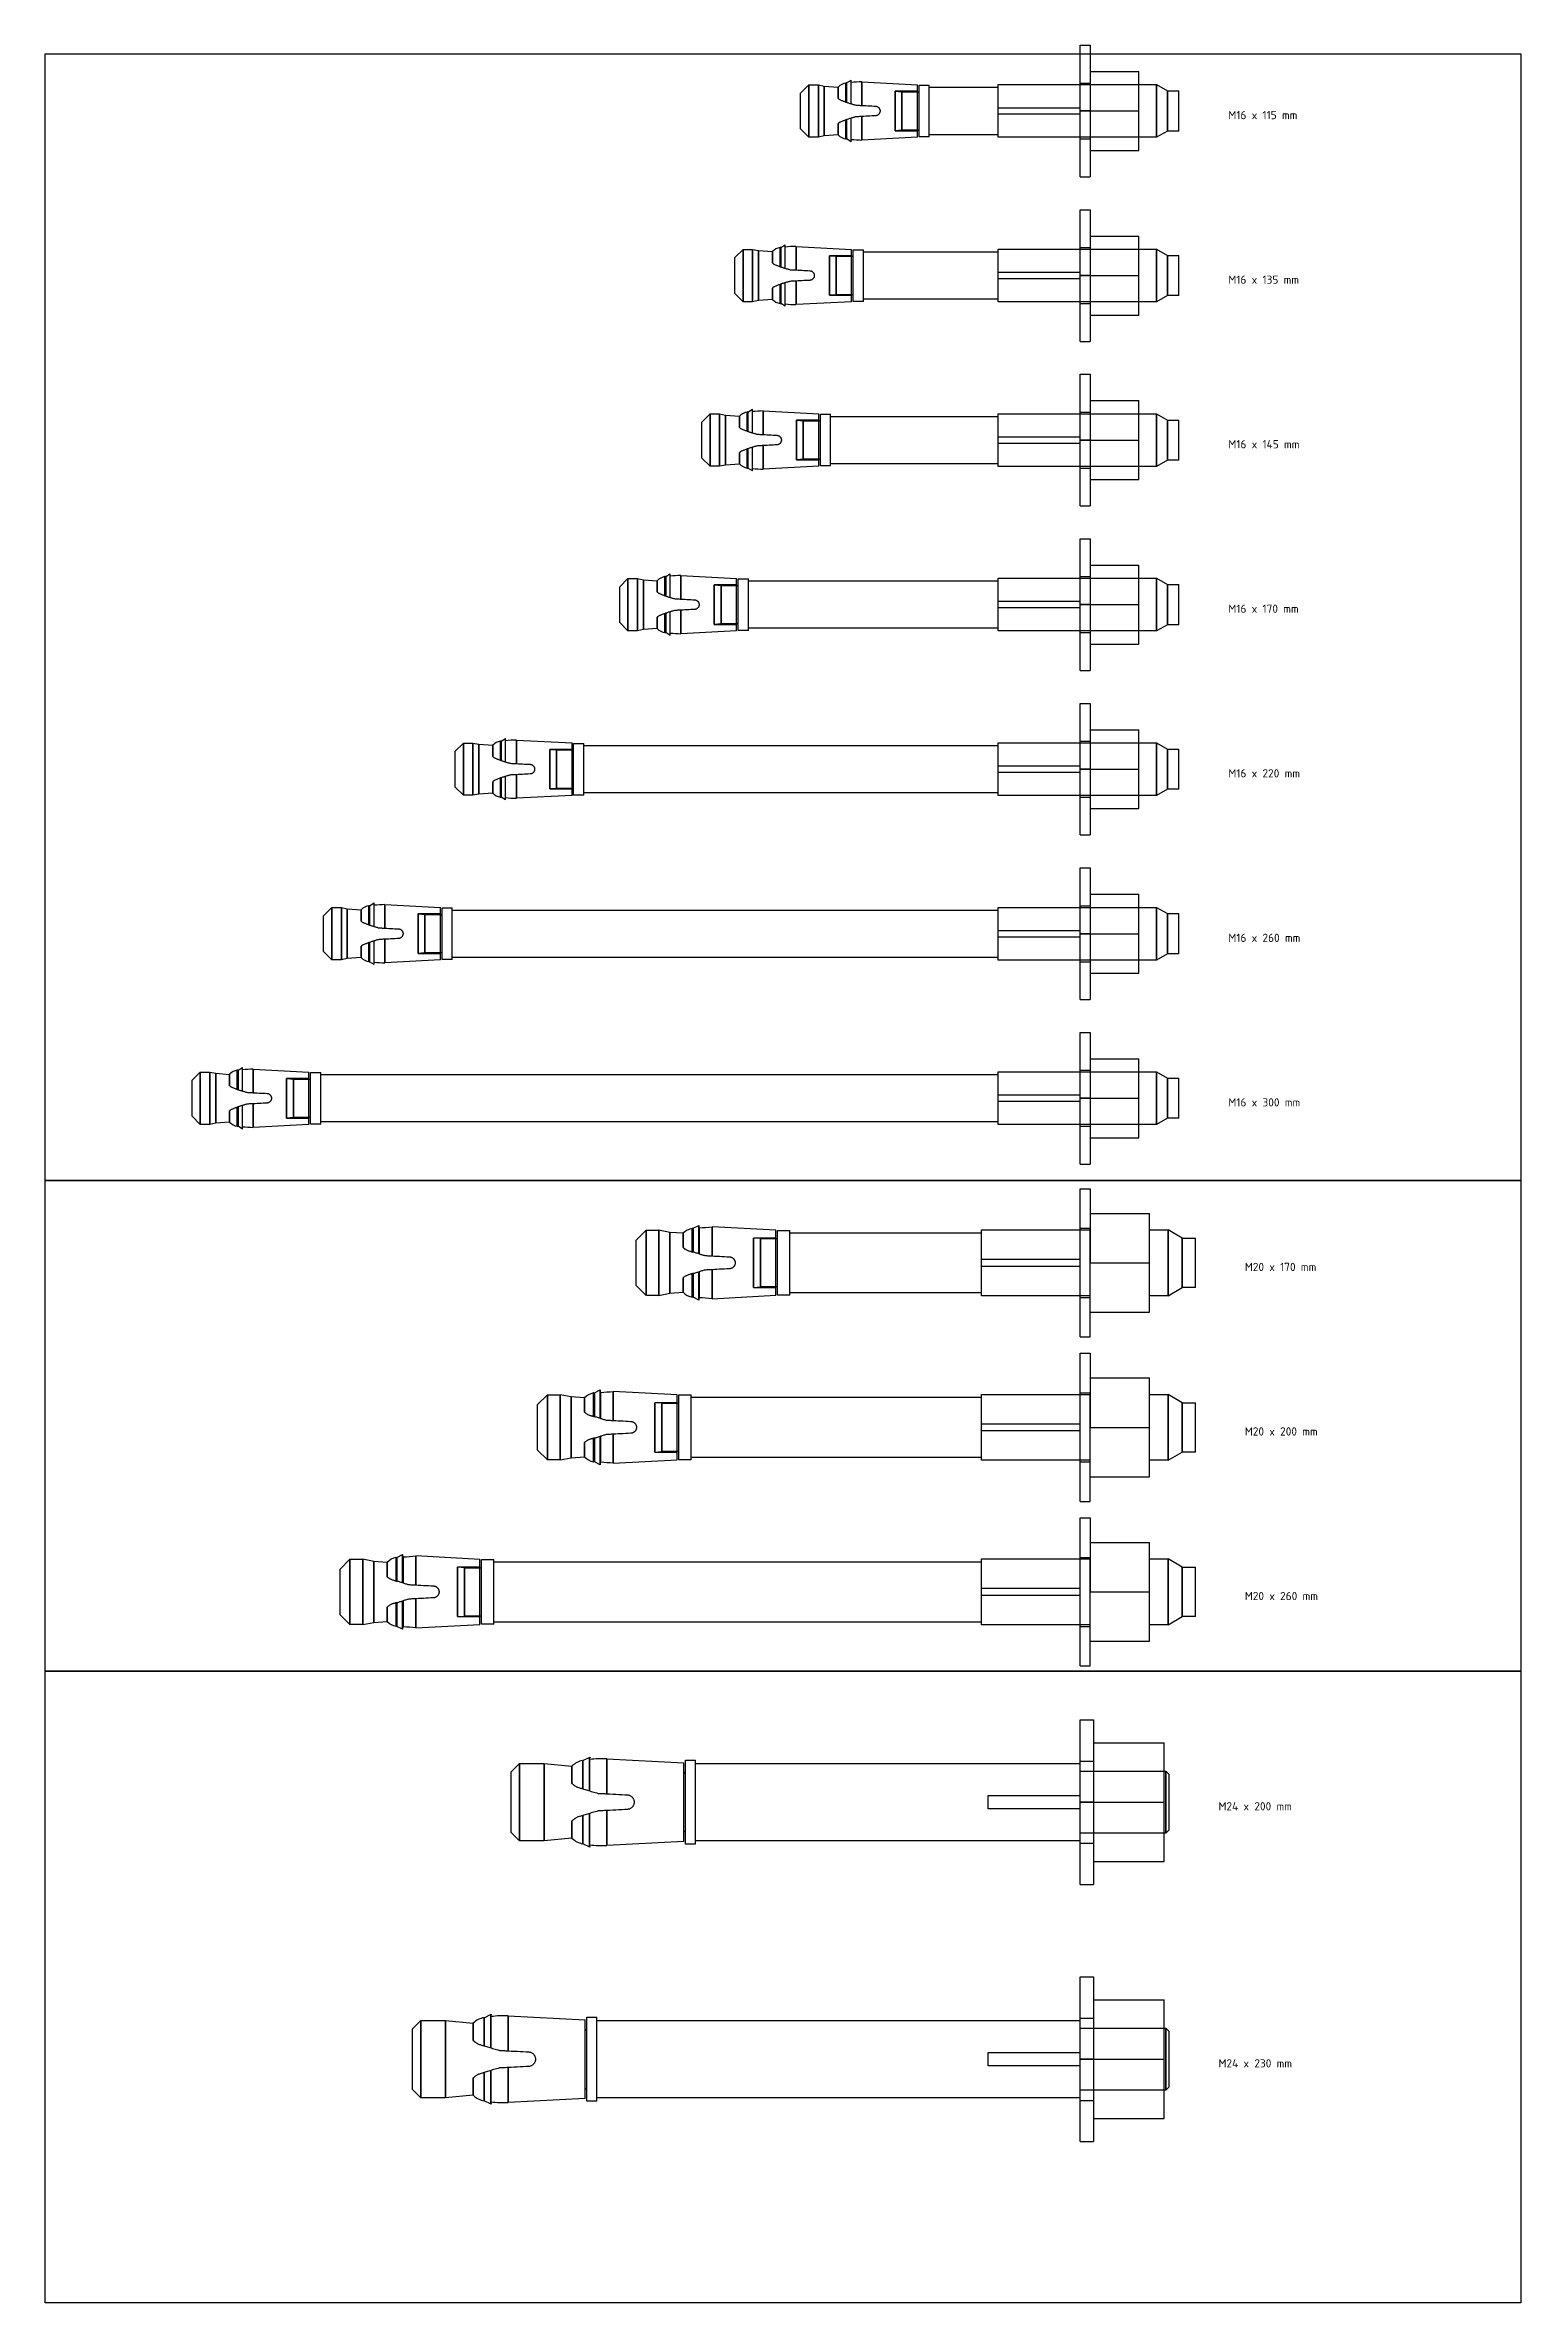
# Model space of a CAD drawing. Header units: millimetres. Extents: x 9508 to 4213564, y -7782 to 156074.
# Drawn here: x 91355 to 91803, y 149584 to 150270 of the extents above; entities that cross this region are included whole.
import ezdxf

# ---------------------------------------------------------------- set-up
doc = ezdxf.new("R2010")
doc.units = ezdxf.units.MM
doc.layers.add('GEOMETRIA', color=2, linetype='Continuous')
doc.layers.add('TEXTO', color=30, linetype='Continuous')
doc.styles.add('TEX_1-1', font='isocpeur.ttf', dxfattribs={"height": 2})

msp = doc.modelspace()

# ---------------------------------------------------------------- texts
at = {"layer": 'TEXTO', "char_height": 2.5, "attachment_point": 4, "style": 'TEX_1-1'}
for s, insert in [('M16 x 115 mm', (91714.55, 150248.48)), ('M16 x 135 mm', (91714.55, 150198.48)), ('M16 x 145 mm', (91714.55, 150148.48)), ('M16 x 170 mm', (91714.55, 150098.48)), ('M16 x 220 mm', (91714.55, 150048.48)), ('M16 x 260 mm', (91714.55, 149998.48)), ('M16 x 300 mm', (91714.55, 149948.48)), ('M20 x 170 mm', (91719.55, 149898.48)), ('M20 x 200 mm', (91719.55, 149848.48)), ('M20 x 260 mm', (91719.55, 149798.48)), ('M24 x 200 mm', (91711.55, 149734.59)), ('M24 x 230 mm', (91711.55, 149656.48))]:
    msp.add_mtext_dynamic_manual_height_columns(s, width=33.4756, gutter_width=12.5, heights=[0], dxfattribs=dict(at, insert=insert))

# ---------------------------------------------------------------- linework, layer by layer
for p, q in [((91669.55, 150249.73), (91669.55, 150269.73)), ((91669.55, 150269.73), (91672.55, 150269.73)), ((91672.55, 150269.73), (91672.55, 150249.73)), ((91584.55, 150255.18), (91587.05, 150257.68)), ((91587.05, 150241.78), (91587.05, 150257.68)), ((91587.05, 150257.68), (91589.93, 150257.68)), ((91587.05, 150257.68), (91587.05, 150241.78)), ((91589.93, 150241.78), (91589.93, 150257.68)), ((91589.93, 150257.68), (91591.75, 150257.31)), ((91589.93, 150257.68), (91589.93, 150241.78)), ((91591.75, 150242.15), (91591.75, 150257.31)), ((91591.75, 150257.31), (91595.98, 150257)), ((91591.75, 150257.31), (91591.75, 150242.15)), ((91595.98, 150253.55), (91595.98, 150257)), ((91595.98, 150257), (91595.98, 150253.55)), ((91598.3, 150258.23), (91598.3, 150252.44)), ((91598.3, 150252.44), (91598.3, 150258.23)), ((91598.52, 150258.25), (91599.87, 150259.09)), ((91598.52, 150258.25), (91598.52, 150252.36)), ((91598.52, 150252.36), (91598.52, 150258.25)), ((91599.87, 150251.92), (91599.87, 150259.09)), ((91603.14, 150258.58), (91603.14, 150251.42)), ((91603.14, 150258.58), (91620.05, 150257.69)), ((91603.14, 150251.42), (91603.14, 150258.58)), ((91620.05, 150241.77), (91620.05, 150257.69)), ((91620.55, 150241.88), (91620.55, 150257.58)), ((91620.55, 150257.58), (91623.65, 150257.58)), ((91623.65, 150241.88), (91623.65, 150257.58)), ((91623.65, 150256.93), (91644.55, 150256.93)), ((91644.55, 150241.73), (91644.55, 150257.73)), ((91644.55, 150257.73), (91669.55, 150257.73)), ((91669.55, 150258.23), (91672.55, 150258.23)), ((91669.55, 150257.73), (91687.35, 150257.73)), ((91672.55, 150261.73), (91687.35, 150261.73)), ((91672.55, 150261.73), (91672.55, 150261.73)), ((91687.35, 150261.73), (91687.35, 150261.73)), ((91687.35, 150249.73), (91687.35, 150261.73)), ((91687.35, 150257.73), (91692.75, 150257.73)), ((91692.75, 150241.73), (91692.75, 150257.73)), ((91692.75, 150257.73), (91696.05, 150255.83)), ((91692.75, 150257.73), (91692.75, 150241.73)), ((91584.55, 150244.28), (91584.55, 150255.18)), ((91595.98, 150253.55), (91596.04, 150253.49)), ((91596.04, 150253.49), (91596.1, 150253.44)), ((91596.1, 150253.44), (91596.16, 150253.39)), ((91596.16, 150253.39), (91596.22, 150253.33)), ((91596.22, 150253.33), (91596.29, 150253.28)), ((91596.29, 150253.28), (91596.35, 150253.23)), ((91596.35, 150253.23), (91596.35, 150253.23)), ((91596.35, 150253.23), (91596.5, 150253.17)), ((91596.35, 150253.23), (91596.35, 150253.23)), ((91596.5, 150253.17), (91596.65, 150253.1)), ((91596.65, 150253.1), (91596.81, 150253.03)), ((91596.81, 150253.03), (91596.98, 150252.96)), ((91596.98, 150252.96), (91597.15, 150252.89)), ((91597.15, 150252.89), (91597.33, 150252.81)), ((91597.33, 150252.81), (91597.51, 150252.74)), ((91597.51, 150252.74), (91597.7, 150252.67)), ((91597.7, 150252.67), (91597.9, 150252.59)), ((91597.9, 150252.59), (91598.1, 150252.52)), ((91598.1, 150252.52), (91598.3, 150252.44)), ((91598.3, 150252.44), (91598.33, 150252.43)), ((91598.33, 150252.43), (91598.36, 150252.42)), ((91598.36, 150252.42), (91598.39, 150252.41)), ((91598.39, 150252.41), (91598.43, 150252.4)), ((91598.43, 150252.4), (91598.46, 150252.39)), ((91598.46, 150252.39), (91598.49, 150252.37)), ((91598.49, 150252.37), (91598.52, 150252.36)), ((91598.52, 150252.36), (91598.71, 150252.3)), ((91598.71, 150252.3), (91598.9, 150252.23)), ((91598.9, 150252.23), (91599.09, 150252.17)), ((91599.09, 150252.17), (91599.28, 150252.1)), ((91599.28, 150252.1), (91599.48, 150252.04)), ((91599.48, 150252.04), (91599.67, 150251.98)), ((91599.67, 150251.98), (91599.87, 150251.92)), ((91599.87, 150251.92), (91600.08, 150251.86)), ((91599.87, 150251.92), (91599.87, 150251.92)), ((91599.87, 150251.92), (91599.87, 150251.92)), ((91600.08, 150251.86), (91600.3, 150251.8)), ((91600.3, 150251.8), (91600.51, 150251.74)), ((91600.51, 150251.74), (91600.73, 150251.68)), ((91600.73, 150251.68), (91600.95, 150251.62)), ((91600.95, 150251.62), (91601.17, 150251.56)), ((91601.17, 150251.56), (91601.39, 150251.51)), ((91601.39, 150251.51), (91601.39, 150251.51)), ((91601.39, 150251.51), (91601.64, 150251.5)), ((91601.39, 150251.51), (91601.39, 150251.51)), ((91601.64, 150251.5), (91601.89, 150251.48)), ((91601.89, 150251.48), (91602.14, 150251.47)), ((91602.14, 150251.47), (91602.39, 150251.46)), ((91602.39, 150251.46), (91602.64, 150251.44)), ((91602.64, 150251.44), (91602.89, 150251.43)), ((91602.89, 150251.43), (91603.14, 150251.42)), ((91603.14, 150251.42), (91603.75, 150251.39)), ((91603.75, 150251.39), (91604.35, 150251.35)), ((91604.35, 150251.35), (91604.96, 150251.32)), ((91604.96, 150251.32), (91605.56, 150251.29)), ((91605.56, 150251.29), (91606.16, 150251.26)), ((91606.16, 150251.26), (91606.75, 150251.23)), ((91606.75, 150251.23), (91607.35, 150251.2)), ((91607.35, 150251.2), (91607.45, 150251.18)), ((91607.35, 150251.2), (91607.35, 150251.2)), ((91607.35, 150251.2), (91607.35, 150251.2)), ((91607.45, 150251.18), (91607.55, 150251.17)), ((91607.55, 150251.17), (91607.64, 150251.14)), ((91607.64, 150251.14), (91607.74, 150251.11)), ((91607.74, 150251.11), (91607.83, 150251.07)), ((91607.83, 150251.07), (91607.92, 150251.03)), ((91607.92, 150251.03), (91608.01, 150250.97)), ((91608.01, 150250.97), (91608.09, 150250.92)), ((91608.09, 150250.92), (91608.17, 150250.86)), ((91608.17, 150250.86), (91608.24, 150250.79)), ((91608.24, 150250.79), (91608.3, 150250.73)), ((91608.3, 150250.73), (91608.37, 150250.65)), ((91608.37, 150250.65), (91608.43, 150250.57)), ((91608.43, 150250.57), (91608.48, 150250.49)), ((91608.48, 150250.49), (91608.53, 150250.4)), ((91608.53, 150250.4), (91608.57, 150250.31)), ((91608.57, 150250.31), (91608.61, 150250.22)), ((91608.61, 150250.22), (91608.64, 150250.12)), ((91608.64, 150250.12), (91608.66, 150250.02)), ((91608.66, 150250.02), (91608.68, 150249.93)), ((91608.69, 150249.62), (91608.67, 150249.5)), ((91608.68, 150249.93), (91608.69, 150249.83)), ((91608.69, 150249.83), (91608.69, 150249.73)), ((91608.69, 150249.73), (91608.69, 150249.62)), ((91608.69, 150249.73), (91608.69, 150249.73)), ((91608.69, 150249.73), (91608.69, 150249.73)), ((91613.3, 150243.73), (91613.3, 150255.73)), ((91620.05, 150255.73), (91613.3, 150255.73)), ((91613.3, 150255.73), (91615.35, 150255.58)), ((91613.3, 150255.73), (91613.3, 150243.73)), ((91615.35, 150243.88), (91615.35, 150255.58)), ((91615.35, 150255.58), (91620.05, 150255.58)), ((91615.35, 150255.58), (91615.35, 150243.88)), ((91620.05, 150255.58), (91620.55, 150255.58)), ((91644.55, 150248.73), (91644.55, 150250.73)), ((91644.55, 150250.73), (91669.55, 150250.73)), ((91669.55, 150248.73), (91669.55, 150250.73)), ((91669.55, 150249.73), (91672.55, 150249.73)), ((91672.55, 150249.73), (91669.55, 150249.73)), ((91672.55, 150249.73), (91669.55, 150249.73)), ((91669.55, 150249.73), (91672.55, 150249.73)), ((91669.55, 150229.73), (91669.55, 150249.73)), ((91672.55, 150249.73), (91687.35, 150249.73)), ((91672.55, 150249.73), (91687.35, 150249.73)), ((91672.55, 150249.73), (91672.55, 150229.73)), ((91687.35, 150237.73), (91687.35, 150249.73)), ((91696.05, 150243.63), (91696.05, 150255.83)), ((91696.05, 150255.83), (91699.55, 150255.83)), ((91696.05, 150255.83), (91696.05, 150243.63)), ((91699.55, 150243.63), (91699.55, 150255.83)), ((91587.05, 150241.78), (91584.55, 150244.28)), ((91596.03, 150245.97), (91595.98, 150245.92)), ((91595.98, 150242.46), (91595.98, 150245.92)), ((91595.98, 150245.92), (91595.98, 150242.46)), ((91596.08, 150246.01), (91596.03, 150245.97)), ((91596.13, 150246.06), (91596.08, 150246.01)), ((91596.19, 150246.11), (91596.13, 150246.06)), ((91596.24, 150246.15), (91596.19, 150246.11)), ((91596.3, 150246.19), (91596.24, 150246.15)), ((91596.35, 150246.24), (91596.3, 150246.19)), ((91596.51, 150246.31), (91596.35, 150246.24)), ((91596.35, 150246.24), (91596.35, 150246.24)), ((91596.35, 150246.24), (91596.35, 150246.24)), ((91596.68, 150246.38), (91596.51, 150246.31)), ((91596.86, 150246.46), (91596.68, 150246.38)), ((91597.05, 150246.54), (91596.86, 150246.46)), ((91597.24, 150246.62), (91597.05, 150246.54)), ((91597.44, 150246.7), (91597.24, 150246.62)), ((91597.65, 150246.78), (91597.44, 150246.7)), ((91597.86, 150246.86), (91597.65, 150246.78)), ((91598.08, 150246.95), (91597.86, 150246.86)), ((91598.3, 150247.03), (91598.08, 150246.95)), ((91598.33, 150247.04), (91598.3, 150247.03)), ((91598.3, 150247.03), (91598.3, 150241.24)), ((91598.3, 150241.24), (91598.3, 150247.03)), ((91598.36, 150247.05), (91598.33, 150247.04)), ((91598.39, 150247.06), (91598.36, 150247.05)), ((91598.43, 150247.07), (91598.39, 150247.06)), ((91598.46, 150247.08), (91598.43, 150247.07)), ((91598.49, 150247.09), (91598.46, 150247.08)), ((91598.52, 150247.11), (91598.49, 150247.09)), ((91598.74, 150247.18), (91598.52, 150247.11)), ((91598.52, 150241.22), (91598.52, 150247.11)), ((91598.52, 150247.11), (91598.52, 150241.22)), ((91598.96, 150247.26), (91598.74, 150247.18)), ((91599.19, 150247.33), (91598.96, 150247.26)), ((91599.41, 150247.41), (91599.19, 150247.33)), ((91599.64, 150247.48), (91599.41, 150247.41)), ((91599.87, 150247.55), (91599.64, 150247.48)), ((91600.08, 150247.61), (91599.87, 150247.55)), ((91599.87, 150240.38), (91599.87, 150247.55)), ((91599.87, 150247.55), (91599.87, 150247.55)), ((91599.87, 150247.55), (91599.87, 150247.55)), ((91600.3, 150247.67), (91600.08, 150247.61)), ((91600.51, 150247.73), (91600.3, 150247.67)), ((91600.73, 150247.79), (91600.51, 150247.73)), ((91600.95, 150247.85), (91600.73, 150247.79)), ((91601.17, 150247.91), (91600.95, 150247.85)), ((91601.39, 150247.96), (91601.17, 150247.91)), ((91601.64, 150247.97), (91601.39, 150247.96)), ((91601.39, 150247.96), (91601.39, 150247.96)), ((91601.39, 150247.96), (91601.39, 150247.96)), ((91601.89, 150247.99), (91601.64, 150247.97)), ((91602.14, 150248), (91601.89, 150247.99)), ((91602.39, 150248.01), (91602.14, 150248)), ((91602.64, 150248.03), (91602.39, 150248.01)), ((91602.89, 150248.04), (91602.64, 150248.03)), ((91603.14, 150248.05), (91602.89, 150248.04)), ((91603.75, 150248.08), (91603.14, 150248.05)), ((91603.14, 150248.05), (91603.14, 150240.89)), ((91603.14, 150240.89), (91603.14, 150248.05)), ((91604.35, 150248.12), (91603.75, 150248.08)), ((91604.96, 150248.15), (91604.35, 150248.12)), ((91605.56, 150248.18), (91604.96, 150248.15)), ((91606.16, 150248.21), (91605.56, 150248.18)), ((91606.75, 150248.24), (91606.16, 150248.21)), ((91607.35, 150248.27), (91606.75, 150248.24)), ((91607.47, 150248.29), (91607.35, 150248.27)), ((91607.35, 150248.27), (91607.35, 150248.27)), ((91607.35, 150248.27), (91607.35, 150248.27)), ((91607.59, 150248.31), (91607.47, 150248.29)), ((91607.71, 150248.35), (91607.59, 150248.31)), ((91607.82, 150248.39), (91607.71, 150248.35)), ((91607.93, 150248.45), (91607.82, 150248.39)), ((91608.03, 150248.51), (91607.93, 150248.45)), ((91608.13, 150248.58), (91608.03, 150248.51)), ((91608.22, 150248.66), (91608.13, 150248.58)), ((91608.3, 150248.74), (91608.22, 150248.66)), ((91608.38, 150248.83), (91608.3, 150248.74)), ((91608.45, 150248.93), (91608.38, 150248.83)), ((91608.51, 150249.04), (91608.45, 150248.93)), ((91608.57, 150249.15), (91608.51, 150249.04)), ((91608.61, 150249.26), (91608.57, 150249.15)), ((91608.65, 150249.38), (91608.61, 150249.26)), ((91608.67, 150249.5), (91608.65, 150249.38)), ((91615.35, 150243.88), (91613.3, 150243.73)), ((91613.3, 150243.73), (91620.05, 150243.73)), ((91620.05, 150243.88), (91615.35, 150243.88)), ((91620.55, 150243.88), (91620.05, 150243.88)), ((91669.55, 150248.73), (91644.55, 150248.73)), ((91696.05, 150243.63), (91692.75, 150241.73)), ((91699.55, 150243.63), (91696.05, 150243.63)), ((91589.93, 150241.78), (91587.05, 150241.78)), ((91591.75, 150242.15), (91589.93, 150241.78)), ((91595.98, 150242.46), (91591.75, 150242.15)), ((91599.87, 150240.38), (91598.52, 150241.22)), ((91620.05, 150241.77), (91603.14, 150240.89)), ((91623.65, 150241.88), (91620.55, 150241.88)), ((91644.55, 150242.53), (91623.65, 150242.53)), ((91669.55, 150241.73), (91644.55, 150241.73)), ((91687.35, 150241.73), (91669.55, 150241.73)), ((91669.55, 150241.23), (91672.55, 150241.23)), ((91672.55, 150237.73), (91687.35, 150237.73)), ((91672.55, 150237.73), (91672.55, 150237.73)), ((91692.75, 150241.73), (91687.35, 150241.73)), ((91687.35, 150237.73), (91687.35, 150237.73)), ((91669.55, 150229.73), (91672.55, 150229.73)), ((91669.55, 150199.73), (91669.55, 150219.73)), ((91669.55, 150219.73), (91672.55, 150219.73)), ((91672.55, 150219.73), (91672.55, 150199.73)), ((91578.52, 150208.25), (91579.87, 150209.09)), ((91579.87, 150201.92), (91579.87, 150209.09)), ((91583.14, 150208.58), (91583.14, 150201.42)), ((91583.14, 150208.58), (91600.05, 150207.69)), ((91583.14, 150201.42), (91583.14, 150208.58)), ((91672.55, 150211.73), (91687.35, 150211.73)), ((91672.55, 150211.73), (91672.55, 150211.73)), ((91687.35, 150211.73), (91687.35, 150211.73)), ((91687.35, 150199.73), (91687.35, 150211.73)), ((91564.55, 150205.18), (91567.05, 150207.68)), ((91564.55, 150194.28), (91564.55, 150205.18)), ((91567.05, 150191.78), (91567.05, 150207.68)), ((91567.05, 150207.68), (91569.93, 150207.68)), ((91567.05, 150207.68), (91567.05, 150191.78)), ((91569.93, 150191.78), (91569.93, 150207.68)), ((91569.93, 150207.68), (91571.75, 150207.31)), ((91569.93, 150207.68), (91569.93, 150191.78)), ((91571.75, 150192.15), (91571.75, 150207.31)), ((91571.75, 150207.31), (91575.98, 150207)), ((91571.75, 150207.31), (91571.75, 150192.15)), ((91575.98, 150203.55), (91575.98, 150207)), ((91575.98, 150207), (91575.98, 150203.55)), ((91575.98, 150203.55), (91576.04, 150203.49)), ((91576.04, 150203.49), (91576.1, 150203.44)), ((91576.1, 150203.44), (91576.16, 150203.39)), ((91576.16, 150203.39), (91576.22, 150203.33)), ((91576.22, 150203.33), (91576.29, 150203.28)), ((91576.29, 150203.28), (91576.35, 150203.23)), ((91576.35, 150203.23), (91576.35, 150203.23)), ((91576.35, 150203.23), (91576.5, 150203.17)), ((91576.35, 150203.23), (91576.35, 150203.23)), ((91576.5, 150203.17), (91576.65, 150203.1)), ((91576.65, 150203.1), (91576.81, 150203.03)), ((91576.81, 150203.03), (91576.98, 150202.96)), ((91576.98, 150202.96), (91577.15, 150202.89)), ((91577.15, 150202.89), (91577.33, 150202.81)), ((91577.33, 150202.81), (91577.51, 150202.74)), ((91577.51, 150202.74), (91577.7, 150202.67)), ((91577.7, 150202.67), (91577.9, 150202.59)), ((91577.9, 150202.59), (91578.1, 150202.52)), ((91578.1, 150202.52), (91578.3, 150202.44)), ((91578.3, 150208.23), (91578.3, 150202.44)), ((91578.3, 150202.44), (91578.3, 150208.23)), ((91578.3, 150202.44), (91578.33, 150202.43)), ((91578.33, 150202.43), (91578.36, 150202.42)), ((91578.36, 150202.42), (91578.39, 150202.41)), ((91578.39, 150202.41), (91578.43, 150202.4)), ((91578.43, 150202.4), (91578.46, 150202.39)), ((91578.46, 150202.39), (91578.49, 150202.37)), ((91578.49, 150202.37), (91578.52, 150202.36)), ((91578.52, 150208.25), (91578.52, 150202.36)), ((91578.52, 150202.36), (91578.52, 150208.25)), ((91578.52, 150202.36), (91578.71, 150202.3)), ((91578.71, 150202.3), (91578.9, 150202.23)), ((91578.9, 150202.23), (91579.09, 150202.17)), ((91579.09, 150202.17), (91579.28, 150202.1)), ((91579.28, 150202.1), (91579.48, 150202.04)), ((91579.48, 150202.04), (91579.67, 150201.98)), ((91579.67, 150201.98), (91579.87, 150201.92)), ((91579.87, 150201.92), (91580.08, 150201.86)), ((91579.87, 150201.92), (91579.87, 150201.92)), ((91579.87, 150201.92), (91579.87, 150201.92)), ((91580.08, 150201.86), (91580.3, 150201.8)), ((91580.3, 150201.8), (91580.51, 150201.74)), ((91580.51, 150201.74), (91580.73, 150201.68)), ((91580.73, 150201.68), (91580.95, 150201.62)), ((91580.95, 150201.62), (91581.17, 150201.56)), ((91581.17, 150201.56), (91581.39, 150201.51)), ((91581.39, 150201.51), (91581.39, 150201.51)), ((91581.39, 150201.51), (91581.64, 150201.5)), ((91581.39, 150201.51), (91581.39, 150201.51)), ((91581.64, 150201.5), (91581.89, 150201.48)), ((91581.89, 150201.48), (91582.14, 150201.47)), ((91593.3, 150193.73), (91593.3, 150205.73)), ((91600.05, 150205.73), (91593.3, 150205.73)), ((91593.3, 150205.73), (91595.35, 150205.58)), ((91593.3, 150205.73), (91593.3, 150193.73)), ((91595.35, 150193.88), (91595.35, 150205.58)), ((91595.35, 150205.58), (91600.05, 150205.58)), ((91595.35, 150205.58), (91595.35, 150193.88)), ((91600.05, 150191.77), (91600.05, 150207.69)), ((91600.05, 150205.58), (91600.55, 150205.58)), ((91600.55, 150191.88), (91600.55, 150207.58)), ((91600.55, 150207.58), (91603.65, 150207.58)), ((91603.65, 150191.88), (91603.65, 150207.58)), ((91603.65, 150206.93), (91644.55, 150206.93)), ((91644.55, 150191.73), (91644.55, 150207.73)), ((91644.55, 150207.73), (91669.55, 150207.73)), ((91669.55, 150208.23), (91672.55, 150208.23)), ((91669.55, 150207.73), (91687.35, 150207.73)), ((91687.35, 150207.73), (91692.75, 150207.73)), ((91692.75, 150191.73), (91692.75, 150207.73)), ((91692.75, 150207.73), (91696.05, 150205.83)), ((91692.75, 150207.73), (91692.75, 150191.73)), ((91696.05, 150193.63), (91696.05, 150205.83)), ((91696.05, 150205.83), (91699.55, 150205.83)), ((91696.05, 150205.83), (91696.05, 150193.63)), ((91699.55, 150193.63), (91699.55, 150205.83)), ((91576.03, 150195.97), (91575.98, 150195.92)), ((91575.98, 150192.46), (91575.98, 150195.92)), ((91575.98, 150195.92), (91575.98, 150192.46)), ((91576.08, 150196.01), (91576.03, 150195.97)), ((91576.13, 150196.06), (91576.08, 150196.01)), ((91576.19, 150196.11), (91576.13, 150196.06)), ((91576.24, 150196.15), (91576.19, 150196.11)), ((91576.3, 150196.19), (91576.24, 150196.15)), ((91576.35, 150196.24), (91576.3, 150196.19)), ((91576.51, 150196.31), (91576.35, 150196.24)), ((91576.35, 150196.24), (91576.35, 150196.24)), ((91576.35, 150196.24), (91576.35, 150196.24)), ((91576.68, 150196.38), (91576.51, 150196.31)), ((91576.86, 150196.46), (91576.68, 150196.38)), ((91577.05, 150196.54), (91576.86, 150196.46)), ((91577.24, 150196.62), (91577.05, 150196.54)), ((91577.44, 150196.7), (91577.24, 150196.62)), ((91577.65, 150196.78), (91577.44, 150196.7)), ((91577.86, 150196.86), (91577.65, 150196.78)), ((91578.08, 150196.95), (91577.86, 150196.86)), ((91578.3, 150197.03), (91578.08, 150196.95)), ((91578.33, 150197.04), (91578.3, 150197.03)), ((91578.3, 150197.03), (91578.3, 150191.24)), ((91578.3, 150191.24), (91578.3, 150197.03)), ((91578.36, 150197.05), (91578.33, 150197.04)), ((91578.39, 150197.06), (91578.36, 150197.05)), ((91578.43, 150197.07), (91578.39, 150197.06)), ((91578.46, 150197.08), (91578.43, 150197.07)), ((91578.49, 150197.09), (91578.46, 150197.08)), ((91578.52, 150197.11), (91578.49, 150197.09)), ((91578.74, 150197.18), (91578.52, 150197.11)), ((91578.52, 150191.22), (91578.52, 150197.11)), ((91578.52, 150197.11), (91578.52, 150191.22)), ((91578.96, 150197.26), (91578.74, 150197.18)), ((91579.19, 150197.33), (91578.96, 150197.26)), ((91579.41, 150197.41), (91579.19, 150197.33)), ((91579.64, 150197.48), (91579.41, 150197.41)), ((91579.87, 150197.55), (91579.64, 150197.48)), ((91580.08, 150197.61), (91579.87, 150197.55)), ((91579.87, 150190.38), (91579.87, 150197.55)), ((91579.87, 150197.55), (91579.87, 150197.55)), ((91579.87, 150197.55), (91579.87, 150197.55)), ((91580.3, 150197.67), (91580.08, 150197.61)), ((91580.51, 150197.73), (91580.3, 150197.67)), ((91580.73, 150197.79), (91580.51, 150197.73)), ((91580.95, 150197.85), (91580.73, 150197.79)), ((91581.17, 150197.91), (91580.95, 150197.85)), ((91581.39, 150197.96), (91581.17, 150197.91)), ((91581.64, 150197.97), (91581.39, 150197.96)), ((91581.39, 150197.96), (91581.39, 150197.96)), ((91581.39, 150197.96), (91581.39, 150197.96)), ((91581.89, 150197.99), (91581.64, 150197.97)), ((91582.14, 150198), (91581.89, 150197.99)), ((91582.14, 150201.47), (91582.39, 150201.46)), ((91582.39, 150198.01), (91582.14, 150198)), ((91582.39, 150201.46), (91582.64, 150201.44)), ((91582.64, 150198.03), (91582.39, 150198.01)), ((91582.64, 150201.44), (91582.89, 150201.43)), ((91582.89, 150198.04), (91582.64, 150198.03)), ((91582.89, 150201.43), (91583.14, 150201.42)), ((91583.14, 150198.05), (91582.89, 150198.04)), ((91583.14, 150201.42), (91583.75, 150201.39)), ((91583.75, 150198.08), (91583.14, 150198.05)), ((91583.14, 150198.05), (91583.14, 150190.89)), ((91583.14, 150190.89), (91583.14, 150198.05)), ((91583.75, 150201.39), (91584.35, 150201.35)), ((91584.35, 150198.12), (91583.75, 150198.08)), ((91584.35, 150201.35), (91584.96, 150201.32)), ((91584.96, 150198.15), (91584.35, 150198.12)), ((91584.96, 150201.32), (91585.56, 150201.29)), ((91585.56, 150198.18), (91584.96, 150198.15)), ((91585.56, 150201.29), (91586.16, 150201.26)), ((91586.16, 150198.21), (91585.56, 150198.18)), ((91586.16, 150201.26), (91586.75, 150201.23)), ((91586.75, 150198.24), (91586.16, 150198.21)), ((91586.75, 150201.23), (91587.35, 150201.2)), ((91587.35, 150198.27), (91586.75, 150198.24)), ((91587.35, 150201.2), (91587.45, 150201.18)), ((91587.35, 150201.2), (91587.35, 150201.2)), ((91587.35, 150201.2), (91587.35, 150201.2)), ((91587.47, 150198.29), (91587.35, 150198.27)), ((91587.35, 150198.27), (91587.35, 150198.27)), ((91587.35, 150198.27), (91587.35, 150198.27)), ((91587.45, 150201.18), (91587.55, 150201.17)), ((91587.59, 150198.31), (91587.47, 150198.29)), ((91587.55, 150201.17), (91587.64, 150201.14)), ((91587.71, 150198.35), (91587.59, 150198.31)), ((91587.64, 150201.14), (91587.74, 150201.11)), ((91587.82, 150198.39), (91587.71, 150198.35)), ((91587.74, 150201.11), (91587.83, 150201.07)), ((91587.93, 150198.45), (91587.82, 150198.39)), ((91587.83, 150201.07), (91587.92, 150201.03)), ((91587.92, 150201.03), (91588.01, 150200.97)), ((91588.03, 150198.51), (91587.93, 150198.45)), ((91588.01, 150200.97), (91588.09, 150200.92)), ((91588.13, 150198.58), (91588.03, 150198.51)), ((91588.09, 150200.92), (91588.17, 150200.86)), ((91588.22, 150198.66), (91588.13, 150198.58)), ((91588.17, 150200.86), (91588.24, 150200.79)), ((91588.3, 150198.74), (91588.22, 150198.66)), ((91588.24, 150200.79), (91588.3, 150200.73)), ((91588.3, 150200.73), (91588.37, 150200.65)), ((91588.38, 150198.83), (91588.3, 150198.74)), ((91588.37, 150200.65), (91588.43, 150200.57)), ((91588.45, 150198.93), (91588.38, 150198.83)), ((91588.43, 150200.57), (91588.48, 150200.49)), ((91588.51, 150199.04), (91588.45, 150198.93)), ((91588.48, 150200.49), (91588.53, 150200.4)), ((91588.57, 150199.15), (91588.51, 150199.04)), ((91588.53, 150200.4), (91588.57, 150200.31)), ((91588.57, 150200.31), (91588.61, 150200.22)), ((91588.61, 150199.26), (91588.57, 150199.15)), ((91588.61, 150200.22), (91588.64, 150200.12)), ((91588.65, 150199.38), (91588.61, 150199.26)), ((91588.64, 150200.12), (91588.66, 150200.02)), ((91588.67, 150199.5), (91588.65, 150199.38)), ((91588.66, 150200.02), (91588.68, 150199.93)), ((91588.69, 150199.62), (91588.67, 150199.5)), ((91588.68, 150199.93), (91588.69, 150199.83)), ((91588.69, 150199.83), (91588.69, 150199.73)), ((91588.69, 150199.73), (91588.69, 150199.62)), ((91588.69, 150199.73), (91588.69, 150199.73)), ((91588.69, 150199.73), (91588.69, 150199.73)), ((91644.55, 150198.73), (91644.55, 150200.73)), ((91644.55, 150200.73), (91669.55, 150200.73)), ((91669.55, 150198.73), (91644.55, 150198.73)), ((91669.55, 150198.73), (91669.55, 150200.73)), ((91669.55, 150199.73), (91672.55, 150199.73)), ((91672.55, 150199.73), (91669.55, 150199.73)), ((91672.55, 150199.73), (91669.55, 150199.73)), ((91669.55, 150199.73), (91672.55, 150199.73)), ((91669.55, 150179.73), (91669.55, 150199.73)), ((91672.55, 150199.73), (91687.35, 150199.73)), ((91672.55, 150199.73), (91687.35, 150199.73)), ((91672.55, 150199.73), (91672.55, 150179.73)), ((91687.35, 150187.73), (91687.35, 150199.73)), ((91567.05, 150191.78), (91564.55, 150194.28)), ((91569.93, 150191.78), (91567.05, 150191.78)), ((91571.75, 150192.15), (91569.93, 150191.78)), ((91575.98, 150192.46), (91571.75, 150192.15)), ((91579.87, 150190.38), (91578.52, 150191.22)), ((91600.05, 150191.77), (91583.14, 150190.89)), ((91595.35, 150193.88), (91593.3, 150193.73)), ((91593.3, 150193.73), (91600.05, 150193.73)), ((91600.05, 150193.88), (91595.35, 150193.88)), ((91600.55, 150193.88), (91600.05, 150193.88)), ((91603.65, 150191.88), (91600.55, 150191.88)), ((91644.55, 150192.53), (91603.65, 150192.53)), ((91669.55, 150191.73), (91644.55, 150191.73)), ((91687.35, 150191.73), (91669.55, 150191.73)), ((91669.55, 150191.23), (91672.55, 150191.23)), ((91692.75, 150191.73), (91687.35, 150191.73)), ((91696.05, 150193.63), (91692.75, 150191.73)), ((91699.55, 150193.63), (91696.05, 150193.63)), ((91672.55, 150187.73), (91687.35, 150187.73)), ((91672.55, 150187.73), (91672.55, 150187.73)), ((91687.35, 150187.73), (91687.35, 150187.73)), ((91669.55, 150179.73), (91672.55, 150179.73)), ((91669.55, 150149.73), (91669.55, 150169.73)), ((91669.55, 150169.73), (91672.55, 150169.73)), ((91672.55, 150169.73), (91672.55, 150149.73)), ((91672.55, 150161.73), (91687.35, 150161.73)), ((91672.55, 150161.73), (91672.55, 150161.73)), ((91687.35, 150161.73), (91687.35, 150161.73)), ((91687.35, 150149.73), (91687.35, 150161.73)), ((91554.55, 150155.18), (91557.05, 150157.68)), ((91554.55, 150144.28), (91554.55, 150155.18)), ((91557.05, 150141.78), (91557.05, 150157.68)), ((91557.05, 150157.68), (91559.93, 150157.68)), ((91557.05, 150157.68), (91557.05, 150141.78)), ((91559.93, 150141.78), (91559.93, 150157.68)), ((91559.93, 150157.68), (91561.75, 150157.31)), ((91559.93, 150157.68), (91559.93, 150141.78)), ((91561.75, 150142.15), (91561.75, 150157.31)), ((91561.75, 150157.31), (91565.98, 150157)), ((91561.75, 150157.31), (91561.75, 150142.15)), ((91565.98, 150153.55), (91565.98, 150157)), ((91565.98, 150157), (91565.98, 150153.55)), ((91565.98, 150153.55), (91566.04, 150153.49)), ((91566.04, 150153.49), (91566.1, 150153.44)), ((91568.3, 150158.23), (91568.3, 150152.44)), ((91568.3, 150152.44), (91568.3, 150158.23)), ((91568.52, 150158.25), (91569.87, 150159.09)), ((91568.52, 150158.25), (91568.52, 150152.36)), ((91568.52, 150152.36), (91568.52, 150158.25)), ((91569.87, 150151.92), (91569.87, 150159.09)), ((91573.14, 150158.58), (91573.14, 150151.42)), ((91573.14, 150158.58), (91590.05, 150157.69)), ((91573.14, 150151.42), (91573.14, 150158.58)), ((91583.3, 150143.73), (91583.3, 150155.73)), ((91590.05, 150155.73), (91583.3, 150155.73)), ((91583.3, 150155.73), (91585.35, 150155.58)), ((91583.3, 150155.73), (91583.3, 150143.73)), ((91585.35, 150143.88), (91585.35, 150155.58)), ((91585.35, 150155.58), (91590.05, 150155.58)), ((91585.35, 150155.58), (91585.35, 150143.88)), ((91590.05, 150141.77), (91590.05, 150157.69)), ((91590.05, 150155.58), (91590.55, 150155.58)), ((91590.55, 150141.88), (91590.55, 150157.58)), ((91590.55, 150157.58), (91593.65, 150157.58)), ((91593.65, 150141.88), (91593.65, 150157.58)), ((91593.65, 150156.93), (91644.55, 150156.93)), ((91644.55, 150141.73), (91644.55, 150157.73)), ((91644.55, 150157.73), (91669.55, 150157.73)), ((91669.55, 150158.23), (91672.55, 150158.23)), ((91669.55, 150157.73), (91687.35, 150157.73)), ((91687.35, 150157.73), (91692.75, 150157.73)), ((91692.75, 150141.73), (91692.75, 150157.73)), ((91692.75, 150157.73), (91696.05, 150155.83)), ((91692.75, 150157.73), (91692.75, 150141.73)), ((91696.05, 150143.63), (91696.05, 150155.83)), ((91696.05, 150155.83), (91699.55, 150155.83)), ((91696.05, 150155.83), (91696.05, 150143.63)), ((91699.55, 150143.63), (91699.55, 150155.83)), ((91566.1, 150153.44), (91566.16, 150153.39)), ((91566.16, 150153.39), (91566.22, 150153.33)), ((91566.22, 150153.33), (91566.29, 150153.28)), ((91566.29, 150153.28), (91566.35, 150153.23)), ((91566.35, 150153.23), (91566.35, 150153.23)), ((91566.35, 150153.23), (91566.5, 150153.17)), ((91566.35, 150153.23), (91566.35, 150153.23)), ((91566.5, 150153.17), (91566.65, 150153.1)), ((91566.65, 150153.1), (91566.81, 150153.03)), ((91566.81, 150153.03), (91566.98, 150152.96)), ((91566.98, 150152.96), (91567.15, 150152.89)), ((91567.24, 150146.62), (91567.05, 150146.54)), ((91567.15, 150152.89), (91567.33, 150152.81)), ((91567.44, 150146.7), (91567.24, 150146.62)), ((91567.33, 150152.81), (91567.51, 150152.74)), ((91567.65, 150146.78), (91567.44, 150146.7)), ((91567.51, 150152.74), (91567.7, 150152.67)), ((91567.86, 150146.86), (91567.65, 150146.78)), ((91567.7, 150152.67), (91567.9, 150152.59)), ((91568.08, 150146.95), (91567.86, 150146.86)), ((91567.9, 150152.59), (91568.1, 150152.52)), ((91568.3, 150147.03), (91568.08, 150146.95)), ((91568.1, 150152.52), (91568.3, 150152.44)), ((91568.3, 150152.44), (91568.33, 150152.43)), ((91568.33, 150147.04), (91568.3, 150147.03)), ((91568.3, 150147.03), (91568.3, 150141.24)), ((91568.3, 150141.24), (91568.3, 150147.03)), ((91568.33, 150152.43), (91568.36, 150152.42)), ((91568.36, 150147.05), (91568.33, 150147.04)), ((91568.36, 150152.42), (91568.39, 150152.41)), ((91568.39, 150147.06), (91568.36, 150147.05)), ((91568.39, 150152.41), (91568.43, 150152.4)), ((91568.43, 150147.07), (91568.39, 150147.06)), ((91568.43, 150152.4), (91568.46, 150152.39)), ((91568.46, 150147.08), (91568.43, 150147.07)), ((91568.46, 150152.39), (91568.49, 150152.37)), ((91568.49, 150147.09), (91568.46, 150147.08)), ((91568.49, 150152.37), (91568.52, 150152.36)), ((91568.52, 150147.11), (91568.49, 150147.09)), ((91568.52, 150152.36), (91568.71, 150152.3)), ((91568.74, 150147.18), (91568.52, 150147.11)), ((91568.52, 150141.22), (91568.52, 150147.11)), ((91568.52, 150147.11), (91568.52, 150141.22)), ((91568.71, 150152.3), (91568.9, 150152.23)), ((91568.96, 150147.26), (91568.74, 150147.18)), ((91568.9, 150152.23), (91569.09, 150152.17)), ((91569.19, 150147.33), (91568.96, 150147.26)), ((91569.09, 150152.17), (91569.28, 150152.1)), ((91569.41, 150147.41), (91569.19, 150147.33)), ((91569.28, 150152.1), (91569.48, 150152.04)), ((91569.64, 150147.48), (91569.41, 150147.41)), ((91569.48, 150152.04), (91569.67, 150151.98)), ((91569.87, 150147.55), (91569.64, 150147.48)), ((91569.67, 150151.98), (91569.87, 150151.92)), ((91569.87, 150151.92), (91570.08, 150151.86)), ((91569.87, 150151.92), (91569.87, 150151.92)), ((91569.87, 150151.92), (91569.87, 150151.92)), ((91570.08, 150147.61), (91569.87, 150147.55)), ((91569.87, 150140.38), (91569.87, 150147.55)), ((91569.87, 150147.55), (91569.87, 150147.55)), ((91569.87, 150147.55), (91569.87, 150147.55)), ((91570.08, 150151.86), (91570.3, 150151.8)), ((91570.3, 150147.67), (91570.08, 150147.61)), ((91570.3, 150151.8), (91570.51, 150151.74)), ((91570.51, 150147.73), (91570.3, 150147.67)), ((91570.51, 150151.74), (91570.73, 150151.68)), ((91570.73, 150147.79), (91570.51, 150147.73)), ((91570.73, 150151.68), (91570.95, 150151.62)), ((91570.95, 150147.85), (91570.73, 150147.79)), ((91570.95, 150151.62), (91571.17, 150151.56)), ((91571.17, 150147.91), (91570.95, 150147.85)), ((91571.17, 150151.56), (91571.39, 150151.51)), ((91571.39, 150147.96), (91571.17, 150147.91)), ((91571.39, 150151.51), (91571.39, 150151.51)), ((91571.39, 150151.51), (91571.64, 150151.5)), ((91571.39, 150151.51), (91571.39, 150151.51)), ((91571.64, 150147.97), (91571.39, 150147.96)), ((91571.39, 150147.96), (91571.39, 150147.96)), ((91571.39, 150147.96), (91571.39, 150147.96)), ((91571.64, 150151.5), (91571.89, 150151.48)), ((91571.89, 150147.99), (91571.64, 150147.97)), ((91571.89, 150151.48), (91572.14, 150151.47)), ((91572.14, 150148), (91571.89, 150147.99)), ((91572.14, 150151.47), (91572.39, 150151.46)), ((91572.39, 150148.01), (91572.14, 150148)), ((91572.39, 150151.46), (91572.64, 150151.44)), ((91572.64, 150148.03), (91572.39, 150148.01)), ((91572.64, 150151.44), (91572.89, 150151.43)), ((91572.89, 150148.04), (91572.64, 150148.03)), ((91572.89, 150151.43), (91573.14, 150151.42)), ((91573.14, 150148.05), (91572.89, 150148.04)), ((91573.14, 150151.42), (91573.75, 150151.39)), ((91573.75, 150148.08), (91573.14, 150148.05)), ((91573.14, 150148.05), (91573.14, 150140.89)), ((91573.14, 150140.89), (91573.14, 150148.05)), ((91573.75, 150151.39), (91574.35, 150151.35)), ((91574.35, 150148.12), (91573.75, 150148.08)), ((91574.35, 150151.35), (91574.96, 150151.32)), ((91574.96, 150148.15), (91574.35, 150148.12)), ((91574.96, 150151.32), (91575.56, 150151.29)), ((91575.56, 150148.18), (91574.96, 150148.15)), ((91575.56, 150151.29), (91576.16, 150151.26)), ((91576.16, 150148.21), (91575.56, 150148.18)), ((91576.16, 150151.26), (91576.75, 150151.23)), ((91576.75, 150148.24), (91576.16, 150148.21)), ((91576.75, 150151.23), (91577.35, 150151.2)), ((91577.35, 150148.27), (91576.75, 150148.24)), ((91577.35, 150151.2), (91577.45, 150151.18)), ((91577.35, 150151.2), (91577.35, 150151.2)), ((91577.35, 150151.2), (91577.35, 150151.2)), ((91577.47, 150148.29), (91577.35, 150148.27)), ((91577.35, 150148.27), (91577.35, 150148.27)), ((91577.35, 150148.27), (91577.35, 150148.27)), ((91577.45, 150151.18), (91577.55, 150151.17)), ((91577.59, 150148.31), (91577.47, 150148.29)), ((91577.55, 150151.17), (91577.64, 150151.14)), ((91577.71, 150148.35), (91577.59, 150148.31)), ((91577.64, 150151.14), (91577.74, 150151.11)), ((91577.82, 150148.39), (91577.71, 150148.35)), ((91577.74, 150151.11), (91577.83, 150151.07)), ((91577.93, 150148.45), (91577.82, 150148.39)), ((91577.83, 150151.07), (91577.92, 150151.03)), ((91577.92, 150151.03), (91578.01, 150150.97)), ((91578.03, 150148.51), (91577.93, 150148.45)), ((91578.01, 150150.97), (91578.09, 150150.92)), ((91578.13, 150148.58), (91578.03, 150148.51)), ((91578.09, 150150.92), (91578.17, 150150.86)), ((91578.22, 150148.66), (91578.13, 150148.58)), ((91578.17, 150150.86), (91578.24, 150150.79)), ((91578.3, 150148.74), (91578.22, 150148.66)), ((91578.24, 150150.79), (91578.3, 150150.73)), ((91578.3, 150150.73), (91578.37, 150150.65)), ((91578.38, 150148.83), (91578.3, 150148.74)), ((91578.37, 150150.65), (91578.43, 150150.57)), ((91578.45, 150148.93), (91578.38, 150148.83)), ((91578.43, 150150.57), (91578.48, 150150.49)), ((91578.51, 150149.04), (91578.45, 150148.93)), ((91578.48, 150150.49), (91578.53, 150150.4)), ((91578.57, 150149.15), (91578.51, 150149.04)), ((91578.53, 150150.4), (91578.57, 150150.31)), ((91578.57, 150150.31), (91578.61, 150150.22)), ((91578.61, 150149.26), (91578.57, 150149.15)), ((91578.61, 150150.22), (91578.64, 150150.12)), ((91578.65, 150149.38), (91578.61, 150149.26)), ((91578.64, 150150.12), (91578.66, 150150.02)), ((91578.67, 150149.5), (91578.65, 150149.38)), ((91578.66, 150150.02), (91578.68, 150149.93)), ((91578.69, 150149.62), (91578.67, 150149.5)), ((91578.68, 150149.93), (91578.69, 150149.83)), ((91578.69, 150149.83), (91578.69, 150149.73)), ((91578.69, 150149.73), (91578.69, 150149.62)), ((91578.69, 150149.73), (91578.69, 150149.73)), ((91578.69, 150149.73), (91578.69, 150149.73)), ((91644.55, 150148.73), (91644.55, 150150.73)), ((91644.55, 150150.73), (91669.55, 150150.73)), ((91669.55, 150148.73), (91644.55, 150148.73)), ((91669.55, 150148.73), (91669.55, 150150.73)), ((91669.55, 150149.73), (91672.55, 150149.73)), ((91672.55, 150149.73), (91669.55, 150149.73)), ((91672.55, 150149.73), (91669.55, 150149.73)), ((91669.55, 150149.73), (91672.55, 150149.73)), ((91669.55, 150129.73), (91669.55, 150149.73)), ((91672.55, 150149.73), (91687.35, 150149.73)), ((91672.55, 150149.73), (91687.35, 150149.73)), ((91672.55, 150149.73), (91672.55, 150129.73)), ((91687.35, 150137.73), (91687.35, 150149.73)), ((91557.05, 150141.78), (91554.55, 150144.28)), ((91559.93, 150141.78), (91557.05, 150141.78)), ((91561.75, 150142.15), (91559.93, 150141.78)), ((91565.98, 150142.46), (91561.75, 150142.15)), ((91566.03, 150145.97), (91565.98, 150145.92)), ((91565.98, 150142.46), (91565.98, 150145.92)), ((91565.98, 150145.92), (91565.98, 150142.46)), ((91566.08, 150146.01), (91566.03, 150145.97)), ((91566.13, 150146.06), (91566.08, 150146.01)), ((91566.19, 150146.11), (91566.13, 150146.06)), ((91566.24, 150146.15), (91566.19, 150146.11)), ((91566.3, 150146.19), (91566.24, 150146.15)), ((91566.35, 150146.24), (91566.3, 150146.19)), ((91566.51, 150146.31), (91566.35, 150146.24)), ((91566.35, 150146.24), (91566.35, 150146.24)), ((91566.35, 150146.24), (91566.35, 150146.24)), ((91566.68, 150146.38), (91566.51, 150146.31)), ((91566.86, 150146.46), (91566.68, 150146.38)), ((91567.05, 150146.54), (91566.86, 150146.46)), ((91569.87, 150140.38), (91568.52, 150141.22)), ((91590.05, 150141.77), (91573.14, 150140.89)), ((91585.35, 150143.88), (91583.3, 150143.73)), ((91583.3, 150143.73), (91590.05, 150143.73)), ((91590.05, 150143.88), (91585.35, 150143.88)), ((91590.55, 150143.88), (91590.05, 150143.88)), ((91593.65, 150141.88), (91590.55, 150141.88)), ((91644.55, 150142.53), (91593.65, 150142.53)), ((91669.55, 150141.73), (91644.55, 150141.73)), ((91687.35, 150141.73), (91669.55, 150141.73)), ((91669.55, 150141.23), (91672.55, 150141.23)), ((91692.75, 150141.73), (91687.35, 150141.73)), ((91696.05, 150143.63), (91692.75, 150141.73)), ((91699.55, 150143.63), (91696.05, 150143.63)), ((91672.55, 150137.73), (91687.35, 150137.73)), ((91672.55, 150137.73), (91672.55, 150137.73)), ((91687.35, 150137.73), (91687.35, 150137.73)), ((91669.55, 150129.73), (91672.55, 150129.73)), ((91669.55, 150099.73), (91669.55, 150119.73)), ((91669.55, 150119.73), (91672.55, 150119.73)), ((91672.55, 150119.73), (91672.55, 150099.73)), ((91529.55, 150105.18), (91532.05, 150107.68)), ((91532.05, 150091.78), (91532.05, 150107.68)), ((91532.05, 150107.68), (91534.93, 150107.68)), ((91532.05, 150107.68), (91532.05, 150091.78)), ((91534.93, 150091.78), (91534.93, 150107.68)), ((91534.93, 150107.68), (91536.75, 150107.31)), ((91534.93, 150107.68), (91534.93, 150091.78)), ((91536.75, 150092.15), (91536.75, 150107.31)), ((91536.75, 150107.31), (91540.98, 150107)), ((91536.75, 150107.31), (91536.75, 150092.15)), ((91540.98, 150103.55), (91540.98, 150107)), ((91540.98, 150107), (91540.98, 150103.55)), ((91543.3, 150108.23), (91543.3, 150102.44)), ((91543.3, 150102.44), (91543.3, 150108.23)), ((91543.52, 150108.25), (91544.87, 150109.09)), ((91543.52, 150108.25), (91543.52, 150102.36)), ((91543.52, 150102.36), (91543.52, 150108.25)), ((91544.87, 150101.92), (91544.87, 150109.09)), ((91548.14, 150108.58), (91548.14, 150101.42)), ((91548.14, 150108.58), (91565.05, 150107.69)), ((91548.14, 150101.42), (91548.14, 150108.58)), ((91558.3, 150093.73), (91558.3, 150105.73)), ((91565.05, 150105.73), (91558.3, 150105.73)), ((91558.3, 150105.73), (91560.35, 150105.58)), ((91558.3, 150105.73), (91558.3, 150093.73)), ((91560.35, 150093.88), (91560.35, 150105.58)), ((91560.35, 150105.58), (91565.05, 150105.58)), ((91560.35, 150105.58), (91560.35, 150093.88)), ((91565.05, 150091.77), (91565.05, 150107.69)), ((91565.05, 150105.58), (91565.55, 150105.58)), ((91565.55, 150091.88), (91565.55, 150107.58)), ((91565.55, 150107.58), (91568.65, 150107.58)), ((91568.65, 150091.88), (91568.65, 150107.58)), ((91568.65, 150106.93), (91644.55, 150106.93)), ((91644.55, 150091.73), (91644.55, 150107.73)), ((91644.55, 150107.73), (91669.55, 150107.73)), ((91669.55, 150108.23), (91672.55, 150108.23)), ((91669.55, 150107.73), (91687.35, 150107.73)), ((91672.55, 150111.73), (91687.35, 150111.73)), ((91672.55, 150111.73), (91672.55, 150111.73)), ((91687.35, 150111.73), (91687.35, 150111.73)), ((91687.35, 150099.73), (91687.35, 150111.73)), ((91687.35, 150107.73), (91692.75, 150107.73)), ((91692.75, 150091.73), (91692.75, 150107.73)), ((91692.75, 150107.73), (91696.05, 150105.83)), ((91692.75, 150107.73), (91692.75, 150091.73)), ((91696.05, 150093.63), (91696.05, 150105.83)), ((91696.05, 150105.83), (91699.55, 150105.83)), ((91696.05, 150105.83), (91696.05, 150093.63)), ((91699.55, 150093.63), (91699.55, 150105.83)), ((91529.55, 150094.28), (91529.55, 150105.18)), ((91540.98, 150103.55), (91541.04, 150103.49)), ((91541.04, 150103.49), (91541.1, 150103.44)), ((91541.1, 150103.44), (91541.16, 150103.39)), ((91541.16, 150103.39), (91541.22, 150103.33)), ((91541.22, 150103.33), (91541.29, 150103.28)), ((91541.29, 150103.28), (91541.35, 150103.23)), ((91541.35, 150103.23), (91541.35, 150103.23)), ((91541.35, 150103.23), (91541.5, 150103.17)), ((91541.35, 150103.23), (91541.35, 150103.23)), ((91541.5, 150103.17), (91541.65, 150103.1)), ((91541.65, 150103.1), (91541.81, 150103.03)), ((91541.81, 150103.03), (91541.98, 150102.96)), ((91541.98, 150102.96), (91542.15, 150102.89)), ((91542.15, 150102.89), (91542.33, 150102.81)), ((91542.33, 150102.81), (91542.51, 150102.74)), ((91542.51, 150102.74), (91542.7, 150102.67)), ((91542.7, 150102.67), (91542.9, 150102.59)), ((91542.9, 150102.59), (91543.1, 150102.52)), ((91543.1, 150102.52), (91543.3, 150102.44)), ((91543.3, 150102.44), (91543.33, 150102.43)), ((91543.33, 150102.43), (91543.36, 150102.42)), ((91543.36, 150102.42), (91543.39, 150102.41)), ((91543.39, 150102.41), (91543.43, 150102.4)), ((91543.43, 150102.4), (91543.46, 150102.39)), ((91543.46, 150102.39), (91543.49, 150102.37)), ((91543.49, 150102.37), (91543.52, 150102.36)), ((91543.52, 150102.36), (91543.71, 150102.3)), ((91543.71, 150102.3), (91543.9, 150102.23)), ((91543.9, 150102.23), (91544.09, 150102.17)), ((91544.09, 150102.17), (91544.28, 150102.1)), ((91544.28, 150102.1), (91544.48, 150102.04)), ((91544.48, 150102.04), (91544.67, 150101.98)), ((91544.67, 150101.98), (91544.87, 150101.92)), ((91544.87, 150101.92), (91545.08, 150101.86)), ((91544.87, 150101.92), (91544.87, 150101.92)), ((91544.87, 150101.92), (91544.87, 150101.92)), ((91545.08, 150101.86), (91545.3, 150101.8)), ((91545.3, 150101.8), (91545.51, 150101.74)), ((91545.51, 150101.74), (91545.73, 150101.68)), ((91545.73, 150101.68), (91545.95, 150101.62)), ((91545.95, 150101.62), (91546.17, 150101.56)), ((91546.17, 150101.56), (91546.39, 150101.51)), ((91546.39, 150101.51), (91546.39, 150101.51)), ((91546.39, 150101.51), (91546.64, 150101.5)), ((91546.39, 150101.51), (91546.39, 150101.51)), ((91546.64, 150101.5), (91546.89, 150101.48)), ((91546.89, 150101.48), (91547.14, 150101.47)), ((91547.14, 150101.47), (91547.39, 150101.46)), ((91547.39, 150101.46), (91547.64, 150101.44)), ((91547.64, 150101.44), (91547.89, 150101.43)), ((91547.89, 150101.43), (91548.14, 150101.42)), ((91548.14, 150101.42), (91548.75, 150101.39)), ((91548.75, 150101.39), (91549.35, 150101.35)), ((91549.35, 150101.35), (91549.96, 150101.32)), ((91549.96, 150101.32), (91550.56, 150101.29)), ((91550.56, 150101.29), (91551.16, 150101.26)), ((91551.16, 150101.26), (91551.75, 150101.23)), ((91551.75, 150101.23), (91552.35, 150101.2)), ((91552.35, 150101.2), (91552.45, 150101.18)), ((91552.35, 150101.2), (91552.35, 150101.2)), ((91552.35, 150101.2), (91552.35, 150101.2)), ((91552.45, 150101.18), (91552.55, 150101.17)), ((91552.55, 150101.17), (91552.64, 150101.14)), ((91552.64, 150101.14), (91552.74, 150101.11)), ((91552.74, 150101.11), (91552.83, 150101.07)), ((91552.83, 150101.07), (91552.92, 150101.03)), ((91552.92, 150101.03), (91553.01, 150100.97)), ((91553.01, 150100.97), (91553.09, 150100.92)), ((91553.13, 150098.58), (91553.03, 150098.51)), ((91553.09, 150100.92), (91553.17, 150100.86)), ((91553.22, 150098.66), (91553.13, 150098.58)), ((91553.17, 150100.86), (91553.24, 150100.79)), ((91553.3, 150098.74), (91553.22, 150098.66)), ((91553.24, 150100.79), (91553.3, 150100.73)), ((91553.3, 150100.73), (91553.37, 150100.65)), ((91553.38, 150098.83), (91553.3, 150098.74)), ((91553.37, 150100.65), (91553.43, 150100.57)), ((91553.45, 150098.93), (91553.38, 150098.83)), ((91553.43, 150100.57), (91553.48, 150100.49)), ((91553.51, 150099.04), (91553.45, 150098.93)), ((91553.48, 150100.49), (91553.53, 150100.4)), ((91553.57, 150099.15), (91553.51, 150099.04)), ((91553.53, 150100.4), (91553.57, 150100.31)), ((91553.57, 150100.31), (91553.61, 150100.22)), ((91553.61, 150099.26), (91553.57, 150099.15)), ((91553.61, 150100.22), (91553.64, 150100.12)), ((91553.65, 150099.38), (91553.61, 150099.26)), ((91553.64, 150100.12), (91553.66, 150100.02)), ((91553.67, 150099.5), (91553.65, 150099.38)), ((91553.66, 150100.02), (91553.68, 150099.93)), ((91553.69, 150099.62), (91553.67, 150099.5)), ((91553.68, 150099.93), (91553.69, 150099.83)), ((91553.69, 150099.83), (91553.69, 150099.73)), ((91553.69, 150099.73), (91553.69, 150099.62)), ((91553.69, 150099.73), (91553.69, 150099.73)), ((91553.69, 150099.73), (91553.69, 150099.73)), ((91644.55, 150098.73), (91644.55, 150100.73)), ((91644.55, 150100.73), (91669.55, 150100.73)), ((91669.55, 150098.73), (91644.55, 150098.73)), ((91669.55, 150098.73), (91669.55, 150100.73)), ((91669.55, 150099.73), (91672.55, 150099.73)), ((91672.55, 150099.73), (91669.55, 150099.73)), ((91672.55, 150099.73), (91669.55, 150099.73)), ((91669.55, 150099.73), (91672.55, 150099.73)), ((91669.55, 150079.73), (91669.55, 150099.73)), ((91672.55, 150099.73), (91687.35, 150099.73)), ((91672.55, 150099.73), (91687.35, 150099.73)), ((91672.55, 150099.73), (91672.55, 150079.73)), ((91687.35, 150087.73), (91687.35, 150099.73)), ((91532.05, 150091.78), (91529.55, 150094.28)), ((91534.93, 150091.78), (91532.05, 150091.78)), ((91536.75, 150092.15), (91534.93, 150091.78)), ((91540.98, 150092.46), (91536.75, 150092.15)), ((91541.03, 150095.97), (91540.98, 150095.92)), ((91540.98, 150092.46), (91540.98, 150095.92)), ((91540.98, 150095.92), (91540.98, 150092.46)), ((91541.08, 150096.01), (91541.03, 150095.97)), ((91541.13, 150096.06), (91541.08, 150096.01)), ((91541.19, 150096.11), (91541.13, 150096.06)), ((91541.24, 150096.15), (91541.19, 150096.11)), ((91541.3, 150096.19), (91541.24, 150096.15)), ((91541.35, 150096.24), (91541.3, 150096.19)), ((91541.51, 150096.31), (91541.35, 150096.24)), ((91541.35, 150096.24), (91541.35, 150096.24)), ((91541.35, 150096.24), (91541.35, 150096.24)), ((91541.68, 150096.38), (91541.51, 150096.31)), ((91541.86, 150096.46), (91541.68, 150096.38)), ((91542.05, 150096.54), (91541.86, 150096.46)), ((91542.24, 150096.62), (91542.05, 150096.54)), ((91542.44, 150096.7), (91542.24, 150096.62)), ((91542.65, 150096.78), (91542.44, 150096.7)), ((91542.86, 150096.86), (91542.65, 150096.78)), ((91543.08, 150096.95), (91542.86, 150096.86)), ((91543.3, 150097.03), (91543.08, 150096.95)), ((91543.33, 150097.04), (91543.3, 150097.03)), ((91543.3, 150097.03), (91543.3, 150091.24)), ((91543.3, 150091.24), (91543.3, 150097.03)), ((91543.36, 150097.05), (91543.33, 150097.04)), ((91543.39, 150097.06), (91543.36, 150097.05)), ((91543.43, 150097.07), (91543.39, 150097.06)), ((91543.46, 150097.08), (91543.43, 150097.07)), ((91543.49, 150097.09), (91543.46, 150097.08)), ((91543.52, 150097.11), (91543.49, 150097.09)), ((91543.74, 150097.18), (91543.52, 150097.11)), ((91543.52, 150091.22), (91543.52, 150097.11)), ((91543.52, 150097.11), (91543.52, 150091.22)), ((91543.96, 150097.26), (91543.74, 150097.18)), ((91544.19, 150097.33), (91543.96, 150097.26)), ((91544.41, 150097.41), (91544.19, 150097.33)), ((91544.64, 150097.48), (91544.41, 150097.41)), ((91544.87, 150097.55), (91544.64, 150097.48)), ((91545.08, 150097.61), (91544.87, 150097.55)), ((91544.87, 150090.38), (91544.87, 150097.55)), ((91544.87, 150097.55), (91544.87, 150097.55)), ((91544.87, 150097.55), (91544.87, 150097.55)), ((91545.3, 150097.67), (91545.08, 150097.61)), ((91545.51, 150097.73), (91545.3, 150097.67)), ((91545.73, 150097.79), (91545.51, 150097.73)), ((91545.95, 150097.85), (91545.73, 150097.79)), ((91546.17, 150097.91), (91545.95, 150097.85)), ((91546.39, 150097.96), (91546.17, 150097.91)), ((91546.64, 150097.97), (91546.39, 150097.96)), ((91546.39, 150097.96), (91546.39, 150097.96)), ((91546.39, 150097.96), (91546.39, 150097.96)), ((91546.89, 150097.99), (91546.64, 150097.97)), ((91547.14, 150098), (91546.89, 150097.99)), ((91547.39, 150098.01), (91547.14, 150098)), ((91547.64, 150098.03), (91547.39, 150098.01)), ((91547.89, 150098.04), (91547.64, 150098.03)), ((91548.14, 150098.05), (91547.89, 150098.04)), ((91548.75, 150098.08), (91548.14, 150098.05)), ((91548.14, 150098.05), (91548.14, 150090.89)), ((91548.14, 150090.89), (91548.14, 150098.05)), ((91565.05, 150091.77), (91548.14, 150090.89)), ((91549.35, 150098.12), (91548.75, 150098.08)), ((91549.96, 150098.15), (91549.35, 150098.12)), ((91550.56, 150098.18), (91549.96, 150098.15)), ((91551.16, 150098.21), (91550.56, 150098.18)), ((91551.75, 150098.24), (91551.16, 150098.21)), ((91552.35, 150098.27), (91551.75, 150098.24)), ((91552.47, 150098.29), (91552.35, 150098.27)), ((91552.35, 150098.27), (91552.35, 150098.27)), ((91552.35, 150098.27), (91552.35, 150098.27)), ((91552.59, 150098.31), (91552.47, 150098.29)), ((91552.71, 150098.35), (91552.59, 150098.31)), ((91552.82, 150098.39), (91552.71, 150098.35)), ((91552.93, 150098.45), (91552.82, 150098.39)), ((91553.03, 150098.51), (91552.93, 150098.45)), ((91560.35, 150093.88), (91558.3, 150093.73)), ((91558.3, 150093.73), (91565.05, 150093.73)), ((91565.05, 150093.88), (91560.35, 150093.88)), ((91565.55, 150093.88), (91565.05, 150093.88)), ((91568.65, 150091.88), (91565.55, 150091.88)), ((91644.55, 150092.53), (91568.65, 150092.53)), ((91669.55, 150091.73), (91644.55, 150091.73)), ((91687.35, 150091.73), (91669.55, 150091.73)), ((91692.75, 150091.73), (91687.35, 150091.73)), ((91696.05, 150093.63), (91692.75, 150091.73)), ((91699.55, 150093.63), (91696.05, 150093.63)), ((91544.87, 150090.38), (91543.52, 150091.22)), ((91669.55, 150091.23), (91672.55, 150091.23)), ((91672.55, 150087.73), (91687.35, 150087.73)), ((91672.55, 150087.73), (91672.55, 150087.73)), ((91687.35, 150087.73), (91687.35, 150087.73)), ((91669.55, 150079.73), (91672.55, 150079.73)), ((91669.55, 150049.73), (91669.55, 150069.73)), ((91669.55, 150069.73), (91672.55, 150069.73)), ((91672.55, 150069.73), (91672.55, 150049.73)), ((91479.55, 150055.18), (91482.05, 150057.68)), ((91482.05, 150041.78), (91482.05, 150057.68)), ((91482.05, 150057.68), (91484.93, 150057.68)), ((91482.05, 150057.68), (91482.05, 150041.78)), ((91484.93, 150041.78), (91484.93, 150057.68)), ((91484.93, 150057.68), (91486.75, 150057.31)), ((91484.93, 150057.68), (91484.93, 150041.78)), ((91493.3, 150058.23), (91493.3, 150052.44)), ((91493.3, 150052.44), (91493.3, 150058.23)), ((91493.52, 150058.25), (91494.87, 150059.09)), ((91493.52, 150058.25), (91493.52, 150052.36)), ((91493.52, 150052.36), (91493.52, 150058.25)), ((91494.87, 150051.92), (91494.87, 150059.09)), ((91498.14, 150058.58), (91498.14, 150051.42)), ((91498.14, 150058.58), (91515.05, 150057.69)), ((91498.14, 150051.42), (91498.14, 150058.58)), ((91515.05, 150041.77), (91515.05, 150057.69)), ((91515.55, 150041.88), (91515.55, 150057.58)), ((91515.55, 150057.58), (91518.65, 150057.58)), ((91518.65, 150041.88), (91518.65, 150057.58)), ((91644.55, 150041.73), (91644.55, 150057.73)), ((91644.55, 150057.73), (91669.55, 150057.73)), ((91669.55, 150058.23), (91672.55, 150058.23)), ((91669.55, 150057.73), (91687.35, 150057.73)), ((91672.55, 150061.73), (91687.35, 150061.73)), ((91672.55, 150061.73), (91672.55, 150061.73)), ((91687.35, 150061.73), (91687.35, 150061.73)), ((91687.35, 150049.73), (91687.35, 150061.73)), ((91687.35, 150057.73), (91692.75, 150057.73)), ((91692.75, 150041.73), (91692.75, 150057.73)), ((91692.75, 150057.73), (91696.05, 150055.83)), ((91692.75, 150057.73), (91692.75, 150041.73)), ((91479.55, 150044.28), (91479.55, 150055.18)), ((91486.75, 150042.15), (91486.75, 150057.31)), ((91486.75, 150057.31), (91490.98, 150057)), ((91486.75, 150057.31), (91486.75, 150042.15)), ((91490.98, 150053.55), (91490.98, 150057)), ((91490.98, 150057), (91490.98, 150053.55)), ((91490.98, 150053.55), (91491.04, 150053.49)), ((91491.04, 150053.49), (91491.1, 150053.44)), ((91491.1, 150053.44), (91491.16, 150053.39)), ((91491.16, 150053.39), (91491.22, 150053.33)), ((91491.22, 150053.33), (91491.29, 150053.28)), ((91491.29, 150053.28), (91491.35, 150053.23)), ((91491.35, 150053.23), (91491.35, 150053.23)), ((91491.35, 150053.23), (91491.5, 150053.17)), ((91491.35, 150053.23), (91491.35, 150053.23)), ((91491.5, 150053.17), (91491.65, 150053.1)), ((91491.65, 150053.1), (91491.81, 150053.03)), ((91491.81, 150053.03), (91491.98, 150052.96)), ((91491.98, 150052.96), (91492.15, 150052.89)), ((91492.15, 150052.89), (91492.33, 150052.81)), ((91492.33, 150052.81), (91492.51, 150052.74)), ((91492.51, 150052.74), (91492.7, 150052.67)), ((91492.7, 150052.67), (91492.9, 150052.59)), ((91492.9, 150052.59), (91493.1, 150052.52)), ((91493.1, 150052.52), (91493.3, 150052.44)), ((91493.3, 150052.44), (91493.33, 150052.43)), ((91493.33, 150052.43), (91493.36, 150052.42)), ((91493.36, 150052.42), (91493.39, 150052.41)), ((91493.39, 150052.41), (91493.43, 150052.4)), ((91493.43, 150052.4), (91493.46, 150052.39)), ((91493.46, 150052.39), (91493.49, 150052.37)), ((91493.49, 150052.37), (91493.52, 150052.36)), ((91493.52, 150052.36), (91493.71, 150052.3)), ((91493.71, 150052.3), (91493.9, 150052.23)), ((91493.9, 150052.23), (91494.09, 150052.17)), ((91494.09, 150052.17), (91494.28, 150052.1)), ((91494.28, 150052.1), (91494.48, 150052.04)), ((91494.48, 150052.04), (91494.67, 150051.98)), ((91494.67, 150051.98), (91494.87, 150051.92)), ((91494.87, 150051.92), (91495.08, 150051.86)), ((91494.87, 150051.92), (91494.87, 150051.92)), ((91494.87, 150051.92), (91494.87, 150051.92)), ((91495.08, 150051.86), (91495.3, 150051.8)), ((91495.3, 150051.8), (91495.51, 150051.74)), ((91495.51, 150051.74), (91495.73, 150051.68)), ((91495.73, 150051.68), (91495.95, 150051.62)), ((91495.95, 150051.62), (91496.17, 150051.56)), ((91496.17, 150051.56), (91496.39, 150051.51)), ((91496.39, 150051.51), (91496.39, 150051.51)), ((91496.39, 150051.51), (91496.64, 150051.5)), ((91496.39, 150051.51), (91496.39, 150051.51)), ((91496.64, 150051.5), (91496.89, 150051.48)), ((91496.89, 150051.48), (91497.14, 150051.47)), ((91497.14, 150051.47), (91497.39, 150051.46)), ((91497.39, 150051.46), (91497.64, 150051.44)), ((91497.64, 150051.44), (91497.89, 150051.43)), ((91497.89, 150051.43), (91498.14, 150051.42)), ((91498.14, 150051.42), (91498.75, 150051.39)), ((91498.75, 150051.39), (91499.35, 150051.35)), ((91499.35, 150051.35), (91499.96, 150051.32)), ((91499.96, 150051.32), (91500.56, 150051.29)), ((91500.56, 150051.29), (91501.16, 150051.26)), ((91501.16, 150051.26), (91501.75, 150051.23)), ((91501.75, 150051.23), (91502.35, 150051.2)), ((91502.35, 150051.2), (91502.45, 150051.18)), ((91502.35, 150051.2), (91502.35, 150051.2)), ((91502.35, 150051.2), (91502.35, 150051.2)), ((91502.45, 150051.18), (91502.55, 150051.17)), ((91502.55, 150051.17), (91502.64, 150051.14)), ((91502.64, 150051.14), (91502.74, 150051.11)), ((91502.74, 150051.11), (91502.83, 150051.07)), ((91502.83, 150051.07), (91502.92, 150051.03)), ((91502.92, 150051.03), (91503.01, 150050.97)), ((91503.01, 150050.97), (91503.09, 150050.92)), ((91503.09, 150050.92), (91503.17, 150050.86)), ((91503.17, 150050.86), (91503.24, 150050.79)), ((91503.24, 150050.79), (91503.3, 150050.73)), ((91503.3, 150050.73), (91503.37, 150050.65)), ((91503.37, 150050.65), (91503.43, 150050.57)), ((91503.43, 150050.57), (91503.48, 150050.49)), ((91508.3, 150043.73), (91508.3, 150055.73)), ((91515.05, 150055.73), (91508.3, 150055.73)), ((91508.3, 150055.73), (91510.35, 150055.58)), ((91508.3, 150055.73), (91508.3, 150043.73)), ((91510.35, 150043.88), (91510.35, 150055.58)), ((91510.35, 150055.58), (91515.05, 150055.58)), ((91510.35, 150055.58), (91510.35, 150043.88)), ((91515.05, 150055.58), (91515.55, 150055.58)), ((91518.65, 150056.93), (91644.55, 150056.93)), ((91644.55, 150048.73), (91644.55, 150050.73)), ((91644.55, 150050.73), (91669.55, 150050.73)), ((91669.55, 150048.73), (91669.55, 150050.73)), ((91696.05, 150043.63), (91696.05, 150055.83)), ((91696.05, 150055.83), (91699.55, 150055.83)), ((91696.05, 150055.83), (91696.05, 150043.63)), ((91699.55, 150043.63), (91699.55, 150055.83)), ((91482.05, 150041.78), (91479.55, 150044.28)), ((91491.03, 150045.97), (91490.98, 150045.92)), ((91490.98, 150042.46), (91490.98, 150045.92)), ((91490.98, 150045.92), (91490.98, 150042.46)), ((91491.08, 150046.01), (91491.03, 150045.97)), ((91491.13, 150046.06), (91491.08, 150046.01)), ((91491.19, 150046.11), (91491.13, 150046.06)), ((91491.24, 150046.15), (91491.19, 150046.11)), ((91491.3, 150046.19), (91491.24, 150046.15)), ((91491.35, 150046.24), (91491.3, 150046.19)), ((91491.51, 150046.31), (91491.35, 150046.24)), ((91491.35, 150046.24), (91491.35, 150046.24)), ((91491.35, 150046.24), (91491.35, 150046.24)), ((91491.68, 150046.38), (91491.51, 150046.31)), ((91491.86, 150046.46), (91491.68, 150046.38)), ((91492.05, 150046.54), (91491.86, 150046.46)), ((91492.24, 150046.62), (91492.05, 150046.54)), ((91492.44, 150046.7), (91492.24, 150046.62)), ((91492.65, 150046.78), (91492.44, 150046.7)), ((91492.86, 150046.86), (91492.65, 150046.78)), ((91493.08, 150046.95), (91492.86, 150046.86)), ((91493.3, 150047.03), (91493.08, 150046.95)), ((91493.33, 150047.04), (91493.3, 150047.03)), ((91493.3, 150047.03), (91493.3, 150041.24)), ((91493.3, 150041.24), (91493.3, 150047.03)), ((91493.36, 150047.05), (91493.33, 150047.04)), ((91493.39, 150047.06), (91493.36, 150047.05)), ((91493.43, 150047.07), (91493.39, 150047.06)), ((91493.46, 150047.08), (91493.43, 150047.07)), ((91493.49, 150047.09), (91493.46, 150047.08)), ((91493.52, 150047.11), (91493.49, 150047.09)), ((91493.74, 150047.18), (91493.52, 150047.11)), ((91493.52, 150041.22), (91493.52, 150047.11)), ((91493.52, 150047.11), (91493.52, 150041.22)), ((91493.96, 150047.26), (91493.74, 150047.18)), ((91494.19, 150047.33), (91493.96, 150047.26)), ((91494.41, 150047.41), (91494.19, 150047.33)), ((91494.64, 150047.48), (91494.41, 150047.41)), ((91494.87, 150047.55), (91494.64, 150047.48)), ((91495.08, 150047.61), (91494.87, 150047.55)), ((91494.87, 150040.38), (91494.87, 150047.55)), ((91494.87, 150047.55), (91494.87, 150047.55)), ((91494.87, 150047.55), (91494.87, 150047.55)), ((91495.3, 150047.67), (91495.08, 150047.61)), ((91495.51, 150047.73), (91495.3, 150047.67)), ((91495.73, 150047.79), (91495.51, 150047.73)), ((91495.95, 150047.85), (91495.73, 150047.79)), ((91496.17, 150047.91), (91495.95, 150047.85)), ((91496.39, 150047.96), (91496.17, 150047.91)), ((91496.64, 150047.97), (91496.39, 150047.96)), ((91496.39, 150047.96), (91496.39, 150047.96)), ((91496.39, 150047.96), (91496.39, 150047.96)), ((91496.89, 150047.99), (91496.64, 150047.97)), ((91497.14, 150048), (91496.89, 150047.99)), ((91497.39, 150048.01), (91497.14, 150048)), ((91497.64, 150048.03), (91497.39, 150048.01)), ((91497.89, 150048.04), (91497.64, 150048.03)), ((91498.14, 150048.05), (91497.89, 150048.04)), ((91498.75, 150048.08), (91498.14, 150048.05)), ((91498.14, 150048.05), (91498.14, 150040.89)), ((91498.14, 150040.89), (91498.14, 150048.05)), ((91499.35, 150048.12), (91498.75, 150048.08)), ((91499.96, 150048.15), (91499.35, 150048.12)), ((91500.56, 150048.18), (91499.96, 150048.15)), ((91501.16, 150048.21), (91500.56, 150048.18)), ((91501.75, 150048.24), (91501.16, 150048.21)), ((91502.35, 150048.27), (91501.75, 150048.24)), ((91502.47, 150048.29), (91502.35, 150048.27)), ((91502.35, 150048.27), (91502.35, 150048.27)), ((91502.35, 150048.27), (91502.35, 150048.27)), ((91502.59, 150048.31), (91502.47, 150048.29)), ((91502.71, 150048.35), (91502.59, 150048.31)), ((91502.82, 150048.39), (91502.71, 150048.35)), ((91502.93, 150048.45), (91502.82, 150048.39)), ((91503.03, 150048.51), (91502.93, 150048.45)), ((91503.13, 150048.58), (91503.03, 150048.51)), ((91503.22, 150048.66), (91503.13, 150048.58)), ((91503.3, 150048.74), (91503.22, 150048.66)), ((91503.38, 150048.83), (91503.3, 150048.74)), ((91503.45, 150048.93), (91503.38, 150048.83)), ((91503.51, 150049.04), (91503.45, 150048.93)), ((91503.48, 150050.49), (91503.53, 150050.4)), ((91503.57, 150049.15), (91503.51, 150049.04)), ((91503.53, 150050.4), (91503.57, 150050.31)), ((91503.57, 150050.31), (91503.61, 150050.22)), ((91503.61, 150049.26), (91503.57, 150049.15)), ((91503.61, 150050.22), (91503.64, 150050.12)), ((91503.65, 150049.38), (91503.61, 150049.26)), ((91503.64, 150050.12), (91503.66, 150050.02)), ((91503.67, 150049.5), (91503.65, 150049.38)), ((91503.66, 150050.02), (91503.68, 150049.93)), ((91503.69, 150049.62), (91503.67, 150049.5)), ((91503.68, 150049.93), (91503.69, 150049.83)), ((91503.69, 150049.83), (91503.69, 150049.73)), ((91503.69, 150049.73), (91503.69, 150049.62)), ((91503.69, 150049.73), (91503.69, 150049.73)), ((91503.69, 150049.73), (91503.69, 150049.73)), ((91510.35, 150043.88), (91508.3, 150043.73)), ((91508.3, 150043.73), (91515.05, 150043.73)), ((91515.05, 150043.88), (91510.35, 150043.88)), ((91515.55, 150043.88), (91515.05, 150043.88)), ((91669.55, 150048.73), (91644.55, 150048.73)), ((91669.55, 150049.73), (91672.55, 150049.73)), ((91672.55, 150049.73), (91669.55, 150049.73)), ((91672.55, 150049.73), (91669.55, 150049.73)), ((91669.55, 150049.73), (91672.55, 150049.73)), ((91669.55, 150029.73), (91669.55, 150049.73)), ((91672.55, 150049.73), (91687.35, 150049.73)), ((91672.55, 150049.73), (91687.35, 150049.73)), ((91672.55, 150049.73), (91672.55, 150029.73)), ((91687.35, 150037.73), (91687.35, 150049.73)), ((91484.93, 150041.78), (91482.05, 150041.78)), ((91486.75, 150042.15), (91484.93, 150041.78)), ((91490.98, 150042.46), (91486.75, 150042.15)), ((91494.87, 150040.38), (91493.52, 150041.22)), ((91515.05, 150041.77), (91498.14, 150040.89)), ((91518.65, 150041.88), (91515.55, 150041.88)), ((91644.55, 150042.53), (91518.65, 150042.53)), ((91669.55, 150041.73), (91644.55, 150041.73)), ((91687.35, 150041.73), (91669.55, 150041.73)), ((91669.55, 150041.23), (91672.55, 150041.23)), ((91672.55, 150037.73), (91687.35, 150037.73)), ((91672.55, 150037.73), (91672.55, 150037.73)), ((91692.75, 150041.73), (91687.35, 150041.73)), ((91687.35, 150037.73), (91687.35, 150037.73)), ((91696.05, 150043.63), (91692.75, 150041.73)), ((91699.55, 150043.63), (91696.05, 150043.63)), ((91669.55, 150029.73), (91672.55, 150029.73)), ((91669.55, 149999.73), (91669.55, 150019.73)), ((91669.55, 150019.73), (91672.55, 150019.73)), ((91672.55, 150019.73), (91672.55, 149999.73)), ((91672.55, 150011.73), (91687.35, 150011.73)), ((91672.55, 150011.73), (91672.55, 150011.73)), ((91687.35, 150011.73), (91687.35, 150011.73)), ((91687.35, 149999.73), (91687.35, 150011.73)), ((91439.55, 150005.18), (91442.05, 150007.68)), ((91439.55, 149994.28), (91439.55, 150005.18)), ((91442.05, 149991.78), (91442.05, 150007.68)), ((91442.05, 150007.68), (91444.93, 150007.68)), ((91442.05, 150007.68), (91442.05, 149991.78)), ((91444.93, 149991.78), (91444.93, 150007.68)), ((91444.93, 150007.68), (91446.75, 150007.31)), ((91444.93, 150007.68), (91444.93, 149991.78)), ((91446.75, 149992.15), (91446.75, 150007.31)), ((91446.75, 150007.31), (91450.98, 150007)), ((91446.75, 150007.31), (91446.75, 149992.15)), ((91450.98, 150003.55), (91450.98, 150007)), ((91450.98, 150007), (91450.98, 150003.55)), ((91450.98, 150003.55), (91451.04, 150003.49)), ((91451.04, 150003.49), (91451.1, 150003.44)), ((91451.1, 150003.44), (91451.16, 150003.39)), ((91451.16, 150003.39), (91451.22, 150003.33)), ((91451.22, 150003.33), (91451.29, 150003.28)), ((91451.29, 150003.28), (91451.35, 150003.23)), ((91451.35, 150003.23), (91451.35, 150003.23)), ((91451.35, 150003.23), (91451.5, 150003.17)), ((91451.35, 150003.23), (91451.35, 150003.23)), ((91451.5, 150003.17), (91451.65, 150003.1)), ((91451.65, 150003.1), (91451.81, 150003.03)), ((91451.81, 150003.03), (91451.98, 150002.96)), ((91451.98, 150002.96), (91452.15, 150002.89)), ((91452.15, 150002.89), (91452.33, 150002.81)), ((91452.33, 150002.81), (91452.51, 150002.74)), ((91452.51, 150002.74), (91452.7, 150002.67)), ((91452.7, 150002.67), (91452.9, 150002.59)), ((91452.9, 150002.59), (91453.1, 150002.52)), ((91453.3, 150008.23), (91453.3, 150002.44)), ((91453.3, 150002.44), (91453.3, 150008.23)), ((91453.52, 150008.25), (91454.87, 150009.09)), ((91453.52, 150008.25), (91453.52, 150002.36)), ((91453.52, 150002.36), (91453.52, 150008.25)), ((91454.87, 150001.92), (91454.87, 150009.09)), ((91458.14, 150008.58), (91458.14, 150001.42)), ((91458.14, 150008.58), (91475.05, 150007.69)), ((91458.14, 150001.42), (91458.14, 150008.58)), ((91468.3, 149993.73), (91468.3, 150005.73)), ((91475.05, 150005.73), (91468.3, 150005.73)), ((91468.3, 150005.73), (91470.35, 150005.58)), ((91468.3, 150005.73), (91468.3, 149993.73)), ((91470.35, 149993.88), (91470.35, 150005.58)), ((91470.35, 150005.58), (91475.05, 150005.58)), ((91470.35, 150005.58), (91470.35, 149993.88)), ((91475.05, 149991.77), (91475.05, 150007.69)), ((91475.05, 150005.58), (91475.55, 150005.58)), ((91475.55, 149991.88), (91475.55, 150007.58)), ((91475.55, 150007.58), (91478.65, 150007.58)), ((91478.65, 149991.88), (91478.65, 150007.58)), ((91478.65, 150006.93), (91644.55, 150006.93)), ((91644.55, 149991.73), (91644.55, 150007.73)), ((91644.55, 150007.73), (91669.55, 150007.73)), ((91669.55, 150008.23), (91672.55, 150008.23)), ((91669.55, 150007.73), (91687.35, 150007.73)), ((91687.35, 150007.73), (91692.75, 150007.73)), ((91692.75, 149991.73), (91692.75, 150007.73)), ((91692.75, 150007.73), (91696.05, 150005.83)), ((91692.75, 150007.73), (91692.75, 149991.73)), ((91696.05, 149993.63), (91696.05, 150005.83)), ((91696.05, 150005.83), (91699.55, 150005.83)), ((91696.05, 150005.83), (91696.05, 149993.63)), ((91699.55, 149993.63), (91699.55, 150005.83)), ((91451.03, 149995.97), (91450.98, 149995.92)), ((91450.98, 149992.46), (91450.98, 149995.92)), ((91450.98, 149995.92), (91450.98, 149992.46)), ((91451.08, 149996.01), (91451.03, 149995.97)), ((91451.13, 149996.06), (91451.08, 149996.01)), ((91451.19, 149996.11), (91451.13, 149996.06)), ((91451.24, 149996.15), (91451.19, 149996.11)), ((91451.3, 149996.19), (91451.24, 149996.15)), ((91451.35, 149996.24), (91451.3, 149996.19)), ((91451.51, 149996.31), (91451.35, 149996.24)), ((91451.35, 149996.24), (91451.35, 149996.24)), ((91451.35, 149996.24), (91451.35, 149996.24)), ((91451.68, 149996.38), (91451.51, 149996.31)), ((91451.86, 149996.46), (91451.68, 149996.38)), ((91452.05, 149996.54), (91451.86, 149996.46)), ((91452.24, 149996.62), (91452.05, 149996.54)), ((91452.44, 149996.7), (91452.24, 149996.62)), ((91452.65, 149996.78), (91452.44, 149996.7)), ((91452.86, 149996.86), (91452.65, 149996.78)), ((91453.08, 149996.95), (91452.86, 149996.86)), ((91453.3, 149997.03), (91453.08, 149996.95)), ((91453.1, 150002.52), (91453.3, 150002.44)), ((91453.3, 150002.44), (91453.33, 150002.43)), ((91453.33, 149997.04), (91453.3, 149997.03)), ((91453.3, 149997.03), (91453.3, 149991.24)), ((91453.3, 149991.24), (91453.3, 149997.03)), ((91453.33, 150002.43), (91453.36, 150002.42)), ((91453.36, 149997.05), (91453.33, 149997.04)), ((91453.36, 150002.42), (91453.39, 150002.41)), ((91453.39, 149997.06), (91453.36, 149997.05)), ((91453.39, 150002.41), (91453.43, 150002.4)), ((91453.43, 149997.07), (91453.39, 149997.06)), ((91453.43, 150002.4), (91453.46, 150002.39)), ((91453.46, 149997.08), (91453.43, 149997.07)), ((91453.46, 150002.39), (91453.49, 150002.37)), ((91453.49, 149997.09), (91453.46, 149997.08)), ((91453.49, 150002.37), (91453.52, 150002.36)), ((91453.52, 149997.11), (91453.49, 149997.09)), ((91453.52, 150002.36), (91453.71, 150002.3)), ((91453.74, 149997.18), (91453.52, 149997.11)), ((91453.52, 149991.22), (91453.52, 149997.11)), ((91453.52, 149997.11), (91453.52, 149991.22)), ((91453.71, 150002.3), (91453.9, 150002.23)), ((91453.96, 149997.26), (91453.74, 149997.18)), ((91453.9, 150002.23), (91454.09, 150002.17)), ((91454.19, 149997.33), (91453.96, 149997.26)), ((91454.09, 150002.17), (91454.28, 150002.1)), ((91454.41, 149997.41), (91454.19, 149997.33)), ((91454.28, 150002.1), (91454.48, 150002.04)), ((91454.64, 149997.48), (91454.41, 149997.41)), ((91454.48, 150002.04), (91454.67, 150001.98)), ((91454.87, 149997.55), (91454.64, 149997.48)), ((91454.67, 150001.98), (91454.87, 150001.92)), ((91454.87, 150001.92), (91455.08, 150001.86)), ((91454.87, 150001.92), (91454.87, 150001.92)), ((91454.87, 150001.92), (91454.87, 150001.92)), ((91455.08, 149997.61), (91454.87, 149997.55)), ((91454.87, 149990.38), (91454.87, 149997.55)), ((91454.87, 149997.55), (91454.87, 149997.55)), ((91454.87, 149997.55), (91454.87, 149997.55)), ((91455.08, 150001.86), (91455.3, 150001.8)), ((91455.3, 149997.67), (91455.08, 149997.61)), ((91455.3, 150001.8), (91455.51, 150001.74)), ((91455.51, 149997.73), (91455.3, 149997.67)), ((91455.51, 150001.74), (91455.73, 150001.68)), ((91455.73, 149997.79), (91455.51, 149997.73)), ((91455.73, 150001.68), (91455.95, 150001.62)), ((91455.95, 149997.85), (91455.73, 149997.79)), ((91455.95, 150001.62), (91456.17, 150001.56)), ((91456.17, 149997.91), (91455.95, 149997.85)), ((91456.17, 150001.56), (91456.39, 150001.51)), ((91456.39, 149997.96), (91456.17, 149997.91)), ((91456.39, 150001.51), (91456.39, 150001.51)), ((91456.39, 150001.51), (91456.64, 150001.5)), ((91456.39, 150001.51), (91456.39, 150001.51)), ((91456.64, 149997.97), (91456.39, 149997.96)), ((91456.39, 149997.96), (91456.39, 149997.96)), ((91456.39, 149997.96), (91456.39, 149997.96)), ((91456.64, 150001.5), (91456.89, 150001.48)), ((91456.89, 149997.99), (91456.64, 149997.97)), ((91456.89, 150001.48), (91457.14, 150001.47)), ((91457.14, 149998), (91456.89, 149997.99)), ((91457.14, 150001.47), (91457.39, 150001.46)), ((91457.39, 149998.01), (91457.14, 149998)), ((91457.39, 150001.46), (91457.64, 150001.44)), ((91457.64, 149998.03), (91457.39, 149998.01)), ((91457.64, 150001.44), (91457.89, 150001.43)), ((91457.89, 149998.04), (91457.64, 149998.03)), ((91457.89, 150001.43), (91458.14, 150001.42)), ((91458.14, 149998.05), (91457.89, 149998.04)), ((91458.14, 150001.42), (91458.75, 150001.39)), ((91458.75, 149998.08), (91458.14, 149998.05)), ((91458.14, 149998.05), (91458.14, 149990.89)), ((91458.14, 149990.89), (91458.14, 149998.05)), ((91458.75, 150001.39), (91459.35, 150001.35)), ((91459.35, 149998.12), (91458.75, 149998.08)), ((91459.35, 150001.35), (91459.96, 150001.32)), ((91459.96, 149998.15), (91459.35, 149998.12)), ((91459.96, 150001.32), (91460.56, 150001.29)), ((91460.56, 149998.18), (91459.96, 149998.15)), ((91460.56, 150001.29), (91461.16, 150001.26)), ((91461.16, 149998.21), (91460.56, 149998.18)), ((91461.16, 150001.26), (91461.75, 150001.23)), ((91461.75, 149998.24), (91461.16, 149998.21)), ((91461.75, 150001.23), (91462.35, 150001.2)), ((91462.35, 149998.27), (91461.75, 149998.24)), ((91462.35, 150001.2), (91462.45, 150001.18)), ((91462.35, 150001.2), (91462.35, 150001.2)), ((91462.35, 150001.2), (91462.35, 150001.2)), ((91462.47, 149998.29), (91462.35, 149998.27)), ((91462.35, 149998.27), (91462.35, 149998.27)), ((91462.35, 149998.27), (91462.35, 149998.27)), ((91462.45, 150001.18), (91462.55, 150001.17)), ((91462.59, 149998.31), (91462.47, 149998.29)), ((91462.55, 150001.17), (91462.64, 150001.14)), ((91462.71, 149998.35), (91462.59, 149998.31)), ((91462.64, 150001.14), (91462.74, 150001.11)), ((91462.82, 149998.39), (91462.71, 149998.35)), ((91462.74, 150001.11), (91462.83, 150001.07)), ((91462.93, 149998.45), (91462.82, 149998.39)), ((91462.83, 150001.07), (91462.92, 150001.03)), ((91462.92, 150001.03), (91463.01, 150000.97)), ((91463.03, 149998.51), (91462.93, 149998.45)), ((91463.01, 150000.97), (91463.09, 150000.92)), ((91463.13, 149998.58), (91463.03, 149998.51)), ((91463.09, 150000.92), (91463.17, 150000.86)), ((91463.22, 149998.66), (91463.13, 149998.58)), ((91463.17, 150000.86), (91463.24, 150000.79)), ((91463.3, 149998.74), (91463.22, 149998.66)), ((91463.24, 150000.79), (91463.3, 150000.73)), ((91463.3, 150000.73), (91463.37, 150000.65)), ((91463.38, 149998.83), (91463.3, 149998.74)), ((91463.37, 150000.65), (91463.43, 150000.57)), ((91463.45, 149998.93), (91463.38, 149998.83)), ((91463.43, 150000.57), (91463.48, 150000.49)), ((91463.51, 149999.04), (91463.45, 149998.93)), ((91463.48, 150000.49), (91463.53, 150000.4)), ((91463.57, 149999.15), (91463.51, 149999.04)), ((91463.53, 150000.4), (91463.57, 150000.31)), ((91463.57, 150000.31), (91463.61, 150000.22)), ((91463.61, 149999.26), (91463.57, 149999.15)), ((91463.61, 150000.22), (91463.64, 150000.12)), ((91463.65, 149999.38), (91463.61, 149999.26)), ((91463.64, 150000.12), (91463.66, 150000.02)), ((91463.67, 149999.5), (91463.65, 149999.38)), ((91463.66, 150000.02), (91463.68, 149999.93)), ((91463.69, 149999.62), (91463.67, 149999.5)), ((91463.68, 149999.93), (91463.69, 149999.83)), ((91463.69, 149999.83), (91463.69, 149999.73)), ((91463.69, 149999.73), (91463.69, 149999.62)), ((91463.69, 149999.73), (91463.69, 149999.73)), ((91463.69, 149999.73), (91463.69, 149999.73)), ((91644.55, 149998.73), (91644.55, 150000.73)), ((91644.55, 150000.73), (91669.55, 150000.73)), ((91669.55, 149998.73), (91644.55, 149998.73)), ((91669.55, 149998.73), (91669.55, 150000.73)), ((91669.55, 149999.73), (91672.55, 149999.73)), ((91672.55, 149999.73), (91669.55, 149999.73)), ((91672.55, 149999.73), (91669.55, 149999.73)), ((91669.55, 149999.73), (91672.55, 149999.73)), ((91669.55, 149979.73), (91669.55, 149999.73)), ((91672.55, 149999.73), (91687.35, 149999.73)), ((91672.55, 149999.73), (91687.35, 149999.73)), ((91672.55, 149999.73), (91672.55, 149979.73)), ((91687.35, 149987.73), (91687.35, 149999.73)), ((91442.05, 149991.78), (91439.55, 149994.28)), ((91444.93, 149991.78), (91442.05, 149991.78)), ((91446.75, 149992.15), (91444.93, 149991.78)), ((91450.98, 149992.46), (91446.75, 149992.15)), ((91454.87, 149990.38), (91453.52, 149991.22)), ((91475.05, 149991.77), (91458.14, 149990.89)), ((91470.35, 149993.88), (91468.3, 149993.73)), ((91468.3, 149993.73), (91475.05, 149993.73)), ((91475.05, 149993.88), (91470.35, 149993.88)), ((91475.55, 149993.88), (91475.05, 149993.88)), ((91478.65, 149991.88), (91475.55, 149991.88)), ((91644.55, 149992.53), (91478.65, 149992.53)), ((91669.55, 149991.73), (91644.55, 149991.73)), ((91687.35, 149991.73), (91669.55, 149991.73)), ((91669.55, 149991.23), (91672.55, 149991.23)), ((91692.75, 149991.73), (91687.35, 149991.73)), ((91696.05, 149993.63), (91692.75, 149991.73)), ((91699.55, 149993.63), (91696.05, 149993.63)), ((91672.55, 149987.73), (91687.35, 149987.73)), ((91672.55, 149987.73), (91672.55, 149987.73)), ((91687.35, 149987.73), (91687.35, 149987.73)), ((91669.55, 149979.73), (91672.55, 149979.73)), ((91669.55, 149949.73), (91669.55, 149969.73)), ((91669.55, 149969.73), (91672.55, 149969.73)), ((91672.55, 149969.73), (91672.55, 149949.73)), ((91672.55, 149961.73), (91687.35, 149961.73)), ((91672.55, 149961.73), (91672.55, 149961.73)), ((91687.35, 149961.73), (91687.35, 149961.73)), ((91687.35, 149949.73), (91687.35, 149961.73)), ((91399.55, 149955.18), (91402.05, 149957.68)), ((91399.55, 149944.28), (91399.55, 149955.18)), ((91402.05, 149941.78), (91402.05, 149957.68)), ((91402.05, 149957.68), (91404.93, 149957.68)), ((91402.05, 149957.68), (91402.05, 149941.78)), ((91404.93, 149941.78), (91404.93, 149957.68)), ((91404.93, 149957.68), (91406.75, 149957.31)), ((91404.93, 149957.68), (91404.93, 149941.78)), ((91406.75, 149942.15), (91406.75, 149957.31)), ((91406.75, 149957.31), (91410.98, 149957)), ((91406.75, 149957.31), (91406.75, 149942.15)), ((91410.98, 149953.55), (91410.98, 149957)), ((91410.98, 149957), (91410.98, 149953.55)), ((91413.3, 149958.23), (91413.3, 149952.44)), ((91413.3, 149952.44), (91413.3, 149958.23)), ((91413.52, 149958.25), (91414.87, 149959.09)), ((91413.52, 149958.25), (91413.52, 149952.36)), ((91413.52, 149952.36), (91413.52, 149958.25)), ((91414.87, 149951.92), (91414.87, 149959.09)), ((91418.14, 149958.58), (91418.14, 149951.42)), ((91418.14, 149958.58), (91435.05, 149957.69)), ((91418.14, 149951.42), (91418.14, 149958.58)), ((91428.3, 149943.73), (91428.3, 149955.73)), ((91435.05, 149955.73), (91428.3, 149955.73)), ((91428.3, 149955.73), (91430.35, 149955.58)), ((91428.3, 149955.73), (91428.3, 149943.73)), ((91430.35, 149943.88), (91430.35, 149955.58)), ((91430.35, 149955.58), (91435.05, 149955.58)), ((91430.35, 149955.58), (91430.35, 149943.88)), ((91435.05, 149941.77), (91435.05, 149957.69)), ((91435.05, 149955.58), (91435.55, 149955.58)), ((91435.55, 149941.88), (91435.55, 149957.58)), ((91435.55, 149957.58), (91438.65, 149957.58)), ((91438.65, 149941.88), (91438.65, 149957.58)), ((91438.65, 149956.93), (91644.55, 149956.93)), ((91644.55, 149941.73), (91644.55, 149957.73)), ((91644.55, 149957.73), (91669.55, 149957.73)), ((91669.55, 149958.23), (91672.55, 149958.23)), ((91669.55, 149957.73), (91687.35, 149957.73)), ((91687.35, 149957.73), (91692.75, 149957.73)), ((91692.75, 149941.73), (91692.75, 149957.73)), ((91692.75, 149957.73), (91696.05, 149955.83)), ((91692.75, 149957.73), (91692.75, 149941.73)), ((91696.05, 149943.63), (91696.05, 149955.83)), ((91696.05, 149955.83), (91699.55, 149955.83)), ((91696.05, 149955.83), (91696.05, 149943.63)), ((91699.55, 149943.63), (91699.55, 149955.83)), ((91410.98, 149953.55), (91411.04, 149953.49)), ((91411.04, 149953.49), (91411.1, 149953.44)), ((91411.1, 149953.44), (91411.16, 149953.39)), ((91411.16, 149953.39), (91411.22, 149953.33)), ((91411.22, 149953.33), (91411.29, 149953.28)), ((91411.29, 149953.28), (91411.35, 149953.23)), ((91411.35, 149953.23), (91411.35, 149953.23)), ((91411.35, 149953.23), (91411.5, 149953.17)), ((91411.35, 149953.23), (91411.35, 149953.23)), ((91411.5, 149953.17), (91411.65, 149953.1)), ((91411.65, 149953.1), (91411.81, 149953.03)), ((91411.81, 149953.03), (91411.98, 149952.96)), ((91411.98, 149952.96), (91412.15, 149952.89)), ((91412.15, 149952.89), (91412.33, 149952.81)), ((91412.33, 149952.81), (91412.51, 149952.74)), ((91412.51, 149952.74), (91412.7, 149952.67)), ((91412.7, 149952.67), (91412.9, 149952.59)), ((91412.9, 149952.59), (91413.1, 149952.52)), ((91413.1, 149952.52), (91413.3, 149952.44)), ((91413.3, 149952.44), (91413.33, 149952.43)), ((91413.33, 149952.43), (91413.36, 149952.42)), ((91413.36, 149952.42), (91413.39, 149952.41)), ((91413.39, 149952.41), (91413.43, 149952.4)), ((91413.43, 149952.4), (91413.46, 149952.39)), ((91413.46, 149952.39), (91413.49, 149952.37)), ((91413.49, 149952.37), (91413.52, 149952.36)), ((91413.52, 149952.36), (91413.71, 149952.3)), ((91413.71, 149952.3), (91413.9, 149952.23)), ((91413.9, 149952.23), (91414.09, 149952.17)), ((91414.09, 149952.17), (91414.28, 149952.1)), ((91414.28, 149952.1), (91414.48, 149952.04)), ((91414.48, 149952.04), (91414.67, 149951.98)), ((91414.67, 149951.98), (91414.87, 149951.92)), ((91414.87, 149951.92), (91415.08, 149951.86)), ((91414.87, 149951.92), (91414.87, 149951.92)), ((91414.87, 149951.92), (91414.87, 149951.92)), ((91415.08, 149951.86), (91415.3, 149951.8)), ((91415.3, 149947.67), (91415.08, 149947.61)), ((91415.3, 149951.8), (91415.51, 149951.74)), ((91415.51, 149947.73), (91415.3, 149947.67)), ((91415.51, 149951.74), (91415.73, 149951.68)), ((91415.73, 149947.79), (91415.51, 149947.73)), ((91415.73, 149951.68), (91415.95, 149951.62)), ((91415.95, 149947.85), (91415.73, 149947.79)), ((91415.95, 149951.62), (91416.17, 149951.56)), ((91416.17, 149947.91), (91415.95, 149947.85)), ((91416.17, 149951.56), (91416.39, 149951.51)), ((91416.39, 149947.96), (91416.17, 149947.91)), ((91416.39, 149951.51), (91416.39, 149951.51)), ((91416.39, 149951.51), (91416.64, 149951.5)), ((91416.39, 149951.51), (91416.39, 149951.51)), ((91416.64, 149947.97), (91416.39, 149947.96)), ((91416.39, 149947.96), (91416.39, 149947.96)), ((91416.39, 149947.96), (91416.39, 149947.96)), ((91416.64, 149951.5), (91416.89, 149951.48)), ((91416.89, 149947.99), (91416.64, 149947.97)), ((91416.89, 149951.48), (91417.14, 149951.47)), ((91417.14, 149948), (91416.89, 149947.99)), ((91417.14, 149951.47), (91417.39, 149951.46)), ((91417.39, 149948.01), (91417.14, 149948)), ((91417.39, 149951.46), (91417.64, 149951.44)), ((91417.64, 149948.03), (91417.39, 149948.01)), ((91417.64, 149951.44), (91417.89, 149951.43)), ((91417.89, 149948.04), (91417.64, 149948.03)), ((91417.89, 149951.43), (91418.14, 149951.42)), ((91418.14, 149948.05), (91417.89, 149948.04)), ((91418.14, 149951.42), (91418.75, 149951.39)), ((91418.75, 149948.08), (91418.14, 149948.05)), ((91418.14, 149948.05), (91418.14, 149940.89)), ((91418.14, 149940.89), (91418.14, 149948.05)), ((91418.75, 149951.39), (91419.35, 149951.35)), ((91419.35, 149948.12), (91418.75, 149948.08)), ((91419.35, 149951.35), (91419.96, 149951.32)), ((91419.96, 149948.15), (91419.35, 149948.12)), ((91419.96, 149951.32), (91420.56, 149951.29)), ((91420.56, 149948.18), (91419.96, 149948.15)), ((91420.56, 149951.29), (91421.16, 149951.26)), ((91421.16, 149948.21), (91420.56, 149948.18)), ((91421.16, 149951.26), (91421.75, 149951.23)), ((91421.75, 149948.24), (91421.16, 149948.21)), ((91421.75, 149951.23), (91422.35, 149951.2)), ((91422.35, 149948.27), (91421.75, 149948.24)), ((91422.35, 149951.2), (91422.45, 149951.18)), ((91422.35, 149951.2), (91422.35, 149951.2)), ((91422.35, 149951.2), (91422.35, 149951.2)), ((91422.47, 149948.29), (91422.35, 149948.27)), ((91422.35, 149948.27), (91422.35, 149948.27)), ((91422.35, 149948.27), (91422.35, 149948.27)), ((91422.45, 149951.18), (91422.55, 149951.17)), ((91422.59, 149948.31), (91422.47, 149948.29)), ((91422.55, 149951.17), (91422.64, 149951.14)), ((91422.71, 149948.35), (91422.59, 149948.31)), ((91422.64, 149951.14), (91422.74, 149951.11)), ((91422.82, 149948.39), (91422.71, 149948.35)), ((91422.74, 149951.11), (91422.83, 149951.07)), ((91422.93, 149948.45), (91422.82, 149948.39)), ((91422.83, 149951.07), (91422.92, 149951.03)), ((91422.92, 149951.03), (91423.01, 149950.97)), ((91423.03, 149948.51), (91422.93, 149948.45)), ((91423.01, 149950.97), (91423.09, 149950.92)), ((91423.13, 149948.58), (91423.03, 149948.51)), ((91423.09, 149950.92), (91423.17, 149950.86)), ((91423.22, 149948.66), (91423.13, 149948.58)), ((91423.17, 149950.86), (91423.24, 149950.79)), ((91423.3, 149948.74), (91423.22, 149948.66)), ((91423.24, 149950.79), (91423.3, 149950.73)), ((91423.3, 149950.73), (91423.37, 149950.65)), ((91423.38, 149948.83), (91423.3, 149948.74)), ((91423.37, 149950.65), (91423.43, 149950.57)), ((91423.45, 149948.93), (91423.38, 149948.83)), ((91423.43, 149950.57), (91423.48, 149950.49)), ((91423.51, 149949.04), (91423.45, 149948.93)), ((91423.48, 149950.49), (91423.53, 149950.4)), ((91423.57, 149949.15), (91423.51, 149949.04)), ((91423.53, 149950.4), (91423.57, 149950.31)), ((91423.57, 149950.31), (91423.61, 149950.22)), ((91423.61, 149949.26), (91423.57, 149949.15)), ((91423.61, 149950.22), (91423.64, 149950.12)), ((91423.65, 149949.38), (91423.61, 149949.26)), ((91423.64, 149950.12), (91423.66, 149950.02)), ((91423.67, 149949.5), (91423.65, 149949.38)), ((91423.66, 149950.02), (91423.68, 149949.93)), ((91423.69, 149949.62), (91423.67, 149949.5)), ((91423.68, 149949.93), (91423.69, 149949.83)), ((91423.69, 149949.83), (91423.69, 149949.73)), ((91423.69, 149949.73), (91423.69, 149949.62)), ((91423.69, 149949.73), (91423.69, 149949.73)), ((91423.69, 149949.73), (91423.69, 149949.73)), ((91644.55, 149948.73), (91644.55, 149950.73)), ((91644.55, 149950.73), (91669.55, 149950.73)), ((91669.55, 149948.73), (91644.55, 149948.73)), ((91669.55, 149948.73), (91669.55, 149950.73)), ((91669.55, 149949.73), (91672.55, 149949.73)), ((91672.55, 149949.73), (91669.55, 149949.73)), ((91672.55, 149949.73), (91669.55, 149949.73)), ((91669.55, 149949.73), (91672.55, 149949.73)), ((91669.55, 149929.73), (91669.55, 149949.73)), ((91672.55, 149949.73), (91687.35, 149949.73)), ((91672.55, 149949.73), (91687.35, 149949.73)), ((91672.55, 149949.73), (91672.55, 149929.73)), ((91687.35, 149937.73), (91687.35, 149949.73)), ((91402.05, 149941.78), (91399.55, 149944.28)), ((91404.93, 149941.78), (91402.05, 149941.78)), ((91406.75, 149942.15), (91404.93, 149941.78)), ((91410.98, 149942.46), (91406.75, 149942.15)), ((91411.03, 149945.97), (91410.98, 149945.92)), ((91410.98, 149942.46), (91410.98, 149945.92)), ((91410.98, 149945.92), (91410.98, 149942.46)), ((91411.08, 149946.01), (91411.03, 149945.97)), ((91411.13, 149946.06), (91411.08, 149946.01)), ((91411.19, 149946.11), (91411.13, 149946.06)), ((91411.24, 149946.15), (91411.19, 149946.11)), ((91411.3, 149946.19), (91411.24, 149946.15)), ((91411.35, 149946.24), (91411.3, 149946.19)), ((91411.51, 149946.31), (91411.35, 149946.24)), ((91411.35, 149946.24), (91411.35, 149946.24)), ((91411.35, 149946.24), (91411.35, 149946.24)), ((91411.68, 149946.38), (91411.51, 149946.31)), ((91411.86, 149946.46), (91411.68, 149946.38)), ((91412.05, 149946.54), (91411.86, 149946.46)), ((91412.24, 149946.62), (91412.05, 149946.54)), ((91412.44, 149946.7), (91412.24, 149946.62)), ((91412.65, 149946.78), (91412.44, 149946.7)), ((91412.86, 149946.86), (91412.65, 149946.78)), ((91413.08, 149946.95), (91412.86, 149946.86)), ((91413.3, 149947.03), (91413.08, 149946.95)), ((91413.33, 149947.04), (91413.3, 149947.03)), ((91413.3, 149947.03), (91413.3, 149941.24)), ((91413.3, 149941.24), (91413.3, 149947.03)), ((91413.36, 149947.05), (91413.33, 149947.04)), ((91413.39, 149947.06), (91413.36, 149947.05)), ((91413.43, 149947.07), (91413.39, 149947.06)), ((91413.46, 149947.08), (91413.43, 149947.07)), ((91413.49, 149947.09), (91413.46, 149947.08)), ((91413.52, 149947.11), (91413.49, 149947.09)), ((91413.74, 149947.18), (91413.52, 149947.11)), ((91413.52, 149941.22), (91413.52, 149947.11)), ((91413.52, 149947.11), (91413.52, 149941.22)), ((91414.87, 149940.38), (91413.52, 149941.22)), ((91413.96, 149947.26), (91413.74, 149947.18)), ((91414.19, 149947.33), (91413.96, 149947.26)), ((91414.41, 149947.41), (91414.19, 149947.33)), ((91414.64, 149947.48), (91414.41, 149947.41)), ((91414.87, 149947.55), (91414.64, 149947.48)), ((91415.08, 149947.61), (91414.87, 149947.55)), ((91414.87, 149940.38), (91414.87, 149947.55)), ((91414.87, 149947.55), (91414.87, 149947.55)), ((91414.87, 149947.55), (91414.87, 149947.55)), ((91435.05, 149941.77), (91418.14, 149940.89)), ((91430.35, 149943.88), (91428.3, 149943.73)), ((91428.3, 149943.73), (91435.05, 149943.73)), ((91435.05, 149943.88), (91430.35, 149943.88)), ((91435.55, 149943.88), (91435.05, 149943.88)), ((91438.65, 149941.88), (91435.55, 149941.88)), ((91644.55, 149942.53), (91438.65, 149942.53)), ((91669.55, 149941.73), (91644.55, 149941.73)), ((91687.35, 149941.73), (91669.55, 149941.73)), ((91669.55, 149941.23), (91672.55, 149941.23)), ((91692.75, 149941.73), (91687.35, 149941.73)), ((91696.05, 149943.63), (91692.75, 149941.73)), ((91699.55, 149943.63), (91696.05, 149943.63)), ((91672.55, 149937.73), (91687.35, 149937.73)), ((91672.55, 149937.73), (91672.55, 149937.73)), ((91687.35, 149937.73), (91687.35, 149937.73)), ((91669.55, 149929.73), (91672.55, 149929.73)), ((91669.55, 149899.73), (91669.55, 149922.23)), ((91669.55, 149922.23), (91672.55, 149922.23)), ((91672.55, 149922.23), (91672.55, 149899.73)), ((91672.55, 149914.73), (91690.55, 149914.73)), ((91672.55, 149914.73), (91672.55, 149914.73)), ((91690.55, 149899.73), (91690.55, 149914.73)), ((91690.55, 149914.73), (91690.55, 149914.73)), ((91534.55, 149906.65), (91537.55, 149909.65)), ((91534.55, 149892.81), (91534.55, 149906.65)), ((91537.55, 149889.81), (91537.55, 149909.65)), ((91537.55, 149909.65), (91541.47, 149909.65)), ((91537.55, 149909.65), (91537.55, 149889.81)), ((91541.47, 149909.65), (91541.47, 149889.81)), ((91544.78, 149908.98), (91541.47, 149909.65)), ((91541.47, 149889.81), (91541.47, 149909.65)), ((91544.78, 149908.98), (91544.78, 149890.48)), ((91548.84, 149908.7), (91544.78, 149908.98)), ((91544.78, 149890.48), (91544.78, 149908.98)), ((91548.84, 149904.34), (91548.84, 149908.7)), ((91548.84, 149908.7), (91548.84, 149904.34)), ((91551.57, 149903.07), (91551.57, 149910.2)), ((91551.57, 149910.2), (91551.57, 149903.07)), ((91551.85, 149910.22), (91553.57, 149911.11)), ((91551.85, 149902.99), (91551.85, 149910.22)), ((91551.85, 149910.22), (91551.85, 149902.99)), ((91553.57, 149911.11), (91553.57, 149902.49)), ((91553.73, 149910.36), (91553.57, 149911.11)), ((91553.57, 149902.49), (91553.57, 149911.11)), ((91553.73, 149902.44), (91553.73, 149910.36)), ((91553.73, 149910.36), (91553.73, 149902.44)), ((91557.61, 149910.64), (91557.61, 149901.83)), ((91577.05, 149909.62), (91557.61, 149910.64)), ((91557.61, 149901.83), (91557.61, 149910.64)), ((91570.2, 149907.23), (91570.2, 149892.23)), ((91572.38, 149907.08), (91570.2, 149907.23)), ((91570.2, 149892.23), (91570.2, 149907.23)), ((91577.05, 149907.23), (91570.2, 149907.23)), ((91572.38, 149907.08), (91572.38, 149892.38)), ((91572.38, 149892.38), (91572.38, 149907.08)), ((91572.38, 149907.08), (91577.05, 149907.08)), ((91577.05, 149889.85), (91577.05, 149909.62)), ((91577.05, 149907.08), (91577.55, 149907.08)), ((91577.55, 149889.88), (91577.55, 149909.58)), ((91577.55, 149909.58), (91581.25, 149909.58)), ((91581.25, 149889.88), (91581.25, 149909.58)), ((91581.25, 149908.88), (91639.55, 149908.88)), ((91639.55, 149889.73), (91639.55, 149909.73)), ((91639.55, 149909.73), (91669.55, 149909.73)), ((91669.55, 149910.23), (91672.55, 149910.23)), ((91669.55, 149909.73), (91672.55, 149909.73)), ((91672.55, 149899.73), (91672.55, 149910.23)), ((91690.55, 149909.73), (91696.25, 149909.73)), ((91696.25, 149909.73), (91696.25, 149889.73)), ((91700.55, 149907.23), (91696.25, 149909.73)), ((91696.25, 149889.73), (91696.25, 149909.73)), ((91700.55, 149892.23), (91700.55, 149907.23)), ((91700.55, 149907.23), (91704.55, 149907.23)), ((91700.55, 149907.23), (91700.55, 149892.23)), ((91704.55, 149892.23), (91704.55, 149907.23)), ((91548.96, 149904.24), (91548.84, 149904.34)), ((91548.84, 149904.34), (91548.97, 149904.23)), ((91549.08, 149904.14), (91548.96, 149904.24)), ((91548.97, 149904.23), (91549.1, 149904.12)), ((91549.21, 149904.04), (91549.08, 149904.14)), ((91549.1, 149904.12), (91549.24, 149904.02)), ((91549.34, 149903.95), (91549.21, 149904.04)), ((91549.24, 149904.02), (91549.38, 149903.92)), ((91549.47, 149903.86), (91549.34, 149903.95)), ((91549.38, 149903.92), (91549.53, 149903.83)), ((91549.61, 149903.78), (91549.47, 149903.86)), ((91549.53, 149903.83), (91549.69, 149903.73)), ((91549.69, 149903.73), (91549.86, 149903.65)), ((91549.86, 149903.65), (91550.03, 149903.56)), ((91550.03, 149903.56), (91550.22, 149903.48)), ((91550.22, 149903.48), (91550.41, 149903.41)), ((91550.41, 149903.41), (91550.61, 149903.35)), ((91550.61, 149903.35), (91550.74, 149903.31)), ((91550.61, 149903.35), (91550.61, 149903.35)), ((91550.61, 149903.35), (91550.61, 149903.35)), ((91550.74, 149903.31), (91550.87, 149903.27)), ((91550.87, 149903.27), (91551.01, 149903.23)), ((91551.01, 149903.23), (91551.15, 149903.19)), ((91551.15, 149903.19), (91551.28, 149903.15)), ((91551.28, 149903.15), (91551.42, 149903.11)), ((91551.42, 149903.11), (91551.57, 149903.07)), ((91551.57, 149903.07), (91551.61, 149903.06)), ((91551.61, 149903.06), (91551.65, 149903.05)), ((91551.65, 149903.05), (91551.69, 149903.03)), ((91551.69, 149903.03), (91551.73, 149903.02)), ((91551.73, 149903.02), (91551.77, 149903.01)), ((91551.77, 149903.01), (91551.81, 149903)), ((91551.81, 149903), (91551.85, 149902.99)), ((91552.09, 149902.92), (91551.85, 149902.99)), ((91552.34, 149902.85), (91552.09, 149902.92)), ((91552.58, 149902.78), (91552.34, 149902.85)), ((91552.83, 149902.7), (91552.58, 149902.78)), ((91553.07, 149902.63), (91552.83, 149902.7)), ((91553.32, 149902.56), (91553.07, 149902.63)), ((91553.57, 149902.49), (91553.32, 149902.56)), ((91553.59, 149902.48), (91553.57, 149902.49)), ((91553.61, 149902.47), (91553.59, 149902.48)), ((91553.64, 149902.47), (91553.61, 149902.47)), ((91553.66, 149902.46), (91553.64, 149902.47)), ((91553.68, 149902.45), (91553.66, 149902.46)), ((91553.71, 149902.45), (91553.68, 149902.45)), ((91553.73, 149902.44), (91553.71, 149902.45)), ((91553.73, 149902.44), (91553.97, 149902.37)), ((91553.97, 149902.37), (91554.21, 149902.3)), ((91554.21, 149902.3), (91554.46, 149902.23)), ((91554.46, 149902.23), (91554.7, 149902.16)), ((91554.7, 149902.16), (91554.94, 149902.08)), ((91554.94, 149902.08), (91555.18, 149902.01)), ((91555.18, 149902.01), (91555.42, 149901.94)), ((91555.42, 149901.94), (91555.73, 149901.93)), ((91555.42, 149901.94), (91555.42, 149901.94)), ((91555.42, 149901.94), (91555.42, 149901.94)), ((91555.73, 149901.93), (91556.05, 149901.91)), ((91556.05, 149901.91), (91556.36, 149901.89)), ((91556.36, 149901.89), (91556.67, 149901.88)), ((91556.67, 149901.88), (91556.98, 149901.86)), ((91556.98, 149901.86), (91557.3, 149901.84)), ((91557.3, 149901.84), (91557.61, 149901.83)), ((91557.61, 149901.83), (91558.37, 149901.79)), ((91558.37, 149901.79), (91559.12, 149901.75)), ((91559.12, 149901.75), (91559.88, 149901.71)), ((91559.88, 149901.71), (91560.63, 149901.67)), ((91560.63, 149901.67), (91561.38, 149901.63)), ((91561.38, 149901.63), (91562.13, 149901.59)), ((91562.13, 149901.59), (91562.88, 149901.55)), ((91562.88, 149901.55), (91562.95, 149901.55)), ((91562.88, 149901.55), (91562.88, 149901.55)), ((91562.88, 149901.55), (91562.88, 149901.55)), ((91562.95, 149901.55), (91563.03, 149901.54)), ((91563.03, 149901.54), (91563.11, 149901.53)), ((91563.11, 149901.53), (91563.19, 149901.51)), ((91563.19, 149901.51), (91563.27, 149901.5)), ((91563.27, 149901.5), (91563.35, 149901.47)), ((91563.35, 149901.47), (91563.42, 149901.45)), ((91563.42, 149901.45), (91563.5, 149901.42)), ((91563.5, 149901.42), (91563.57, 149901.39)), ((91563.57, 149901.39), (91563.65, 149901.35)), ((91563.65, 149901.35), (91563.72, 149901.31)), ((91563.72, 149901.31), (91563.79, 149901.27)), ((91563.79, 149901.27), (91563.86, 149901.23)), ((91563.86, 149901.23), (91563.92, 149901.18)), ((91563.92, 149901.18), (91563.98, 149901.13)), ((91563.98, 149901.13), (91564.04, 149901.08)), ((91564.04, 149901.08), (91564.1, 149901.03)), ((91564.1, 149901.03), (91564.15, 149900.97)), ((91564.15, 149900.97), (91564.2, 149900.91)), ((91564.2, 149900.91), (91564.25, 149900.85)), ((91564.25, 149900.85), (91564.3, 149900.79)), ((91564.3, 149900.79), (91564.35, 149900.72)), ((91564.35, 149900.72), (91564.39, 149900.65)), ((91564.39, 149900.65), (91564.43, 149900.58)), ((91564.43, 149900.58), (91564.47, 149900.51)), ((91564.47, 149900.51), (91564.5, 149900.44)), ((91564.5, 149900.44), (91564.53, 149900.36)), ((91564.53, 149900.36), (91564.55, 149900.28)), ((91564.55, 149900.28), (91564.58, 149900.21)), ((91564.58, 149900.21), (91564.6, 149900.13)), ((91564.6, 149900.13), (91564.61, 149900.05)), ((91564.61, 149900.05), (91564.62, 149899.97)), ((91564.62, 149899.97), (91564.63, 149899.89)), ((91564.63, 149899.89), (91564.64, 149899.81)), ((91564.64, 149899.66), (91564.63, 149899.58)), ((91564.64, 149899.81), (91564.64, 149899.73)), ((91564.64, 149899.73), (91564.64, 149899.66)), ((91564.64, 149899.73), (91564.64, 149899.73)), ((91564.64, 149899.73), (91564.64, 149899.73)), ((91639.55, 149898.73), (91639.55, 149900.73)), ((91669.55, 149900.73), (91639.55, 149900.73)), ((91669.55, 149898.73), (91669.55, 149900.73)), ((91669.55, 149877.23), (91669.55, 149899.73)), ((91672.55, 149889.23), (91672.55, 149899.73)), ((91672.55, 149899.73), (91690.55, 149899.73)), ((91672.55, 149899.73), (91690.55, 149899.73)), ((91672.55, 149877.23), (91672.55, 149899.73)), ((91690.55, 149884.73), (91690.55, 149899.73)), ((91537.55, 149889.81), (91534.55, 149892.81)), ((91548.96, 149895.23), (91548.84, 149895.13)), ((91548.84, 149890.76), (91548.84, 149895.13)), ((91548.84, 149895.13), (91548.84, 149890.76)), ((91549.09, 149895.34), (91548.96, 149895.23)), ((91549.23, 149895.44), (91549.09, 149895.34)), ((91549.37, 149895.54), (91549.23, 149895.44)), ((91549.52, 149895.63), (91549.37, 149895.54)), ((91549.68, 149895.73), (91549.52, 149895.63)), ((91549.85, 149895.82), (91549.68, 149895.73)), ((91550.02, 149895.9), (91549.85, 149895.82)), ((91550.21, 149895.98), (91550.02, 149895.9)), ((91550.4, 149896.06), (91550.21, 149895.98)), ((91550.61, 149896.12), (91550.4, 149896.06)), ((91550.74, 149896.16), (91550.61, 149896.12)), ((91550.61, 149896.12), (91550.61, 149896.12)), ((91550.61, 149896.12), (91550.61, 149896.12)), ((91550.87, 149896.2), (91550.74, 149896.16)), ((91551.01, 149896.24), (91550.87, 149896.2)), ((91551.15, 149896.28), (91551.01, 149896.24)), ((91551.28, 149896.32), (91551.15, 149896.28)), ((91551.42, 149896.36), (91551.28, 149896.32)), ((91551.57, 149896.4), (91551.42, 149896.36)), ((91551.61, 149896.41), (91551.57, 149896.4)), ((91551.57, 149896.4), (91551.57, 149889.27)), ((91551.57, 149889.27), (91551.57, 149896.4)), ((91551.65, 149896.42), (91551.61, 149896.41)), ((91551.69, 149896.43), (91551.65, 149896.42)), ((91551.73, 149896.45), (91551.69, 149896.43)), ((91551.77, 149896.46), (91551.73, 149896.45)), ((91551.81, 149896.47), (91551.77, 149896.46)), ((91551.85, 149896.48), (91551.81, 149896.47)), ((91551.85, 149896.48), (91552.09, 149896.55)), ((91551.85, 149889.25), (91551.85, 149896.48)), ((91551.85, 149896.48), (91551.85, 149889.25)), ((91552.09, 149896.55), (91552.34, 149896.62)), ((91552.34, 149896.62), (91552.58, 149896.69)), ((91552.58, 149896.69), (91552.83, 149896.77)), ((91552.83, 149896.77), (91553.07, 149896.84)), ((91553.07, 149896.84), (91553.32, 149896.91)), ((91553.32, 149896.91), (91553.57, 149896.98)), ((91553.57, 149896.98), (91553.59, 149896.99)), ((91553.57, 149888.36), (91553.57, 149896.98)), ((91553.57, 149896.98), (91553.57, 149888.36)), ((91553.59, 149896.99), (91553.61, 149896.99)), ((91553.61, 149896.99), (91553.64, 149897)), ((91553.64, 149897), (91553.66, 149897.01)), ((91553.66, 149897.01), (91553.68, 149897.02)), ((91553.68, 149897.02), (91553.71, 149897.02)), ((91553.71, 149897.02), (91553.73, 149897.03)), ((91553.97, 149897.1), (91553.73, 149897.03)), ((91553.73, 149889.11), (91553.73, 149897.03)), ((91553.73, 149897.03), (91553.73, 149889.11)), ((91554.21, 149897.17), (91553.97, 149897.1)), ((91554.46, 149897.24), (91554.21, 149897.17)), ((91554.7, 149897.31), (91554.46, 149897.24)), ((91554.94, 149897.38), (91554.7, 149897.31)), ((91555.18, 149897.46), (91554.94, 149897.38)), ((91555.42, 149897.53), (91555.18, 149897.46)), ((91555.73, 149897.54), (91555.42, 149897.53)), ((91555.42, 149897.53), (91555.42, 149897.53)), ((91555.42, 149897.53), (91555.42, 149897.53)), ((91556.05, 149897.56), (91555.73, 149897.54)), ((91556.36, 149897.58), (91556.05, 149897.56)), ((91556.67, 149897.59), (91556.36, 149897.58)), ((91556.98, 149897.61), (91556.67, 149897.59)), ((91557.3, 149897.63), (91556.98, 149897.61)), ((91557.61, 149897.64), (91557.3, 149897.63)), ((91558.37, 149897.68), (91557.61, 149897.64)), ((91557.61, 149897.64), (91557.61, 149888.83)), ((91557.61, 149888.83), (91557.61, 149897.64)), ((91559.12, 149897.72), (91558.37, 149897.68)), ((91559.88, 149897.76), (91559.12, 149897.72)), ((91560.63, 149897.8), (91559.88, 149897.76)), ((91561.38, 149897.84), (91560.63, 149897.8)), ((91562.13, 149897.88), (91561.38, 149897.84)), ((91562.88, 149897.92), (91562.13, 149897.88)), ((91562.95, 149897.92), (91562.88, 149897.92)), ((91562.88, 149897.92), (91562.88, 149897.92)), ((91562.88, 149897.92), (91562.88, 149897.92)), ((91563.03, 149897.93), (91562.95, 149897.92)), ((91563.11, 149897.94), (91563.03, 149897.93)), ((91563.19, 149897.95), (91563.11, 149897.94)), ((91563.27, 149897.97), (91563.19, 149897.95)), ((91563.35, 149897.99), (91563.27, 149897.97)), ((91563.42, 149898.02), (91563.35, 149897.99)), ((91563.5, 149898.05), (91563.42, 149898.02)), ((91563.57, 149898.08), (91563.5, 149898.05)), ((91563.65, 149898.12), (91563.57, 149898.08)), ((91563.72, 149898.15), (91563.65, 149898.12)), ((91563.79, 149898.2), (91563.72, 149898.15)), ((91563.86, 149898.24), (91563.79, 149898.2)), ((91563.92, 149898.29), (91563.86, 149898.24)), ((91563.98, 149898.34), (91563.92, 149898.29)), ((91564.04, 149898.39), (91563.98, 149898.34)), ((91564.1, 149898.44), (91564.04, 149898.39)), ((91564.15, 149898.5), (91564.1, 149898.44)), ((91564.2, 149898.55), (91564.15, 149898.5)), ((91564.25, 149898.62), (91564.2, 149898.55)), ((91564.3, 149898.68), (91564.25, 149898.62)), ((91564.35, 149898.75), (91564.3, 149898.68)), ((91564.39, 149898.81), (91564.35, 149898.75)), ((91564.43, 149898.89), (91564.39, 149898.81)), ((91564.47, 149898.96), (91564.43, 149898.89)), ((91564.5, 149899.03), (91564.47, 149898.96)), ((91564.53, 149899.11), (91564.5, 149899.03)), ((91564.55, 149899.19), (91564.53, 149899.11)), ((91564.58, 149899.26), (91564.55, 149899.19)), ((91564.6, 149899.34), (91564.58, 149899.26)), ((91564.61, 149899.42), (91564.6, 149899.34)), ((91564.62, 149899.5), (91564.61, 149899.42)), ((91564.63, 149899.58), (91564.62, 149899.5)), ((91639.55, 149898.73), (91669.55, 149898.73)), ((91541.47, 149889.81), (91537.55, 149889.81)), ((91541.47, 149889.81), (91544.78, 149890.48)), ((91544.78, 149890.48), (91548.84, 149890.76)), ((91553.57, 149888.36), (91551.85, 149889.25)), ((91553.57, 149888.36), (91553.73, 149889.11)), ((91557.61, 149888.83), (91577.05, 149889.85)), ((91570.2, 149892.23), (91572.38, 149892.38)), ((91570.2, 149892.23), (91577.05, 149892.23)), ((91577.05, 149892.38), (91572.38, 149892.38)), ((91577.55, 149892.38), (91577.05, 149892.38)), ((91581.25, 149889.88), (91577.55, 149889.88)), ((91639.55, 149890.58), (91581.25, 149890.58)), ((91669.55, 149889.73), (91639.55, 149889.73)), ((91672.55, 149889.73), (91669.55, 149889.73)), ((91669.55, 149889.23), (91672.55, 149889.23)), ((91696.25, 149889.73), (91690.55, 149889.73)), ((91696.25, 149889.73), (91700.55, 149892.23)), ((91704.55, 149892.23), (91700.55, 149892.23)), ((91672.55, 149884.73), (91690.55, 149884.73)), ((91672.55, 149884.73), (91672.55, 149884.73)), ((91690.55, 149884.73), (91690.55, 149884.73)), ((91669.55, 149877.23), (91672.55, 149877.23)), ((91669.55, 149849.73), (91669.55, 149872.23)), ((91669.55, 149872.23), (91672.55, 149872.23)), ((91672.55, 149872.23), (91672.55, 149849.73)), ((91504.55, 149856.65), (91507.55, 149859.65)), ((91507.55, 149839.81), (91507.55, 149859.65)), ((91507.55, 149859.65), (91511.47, 149859.65)), ((91507.55, 149859.65), (91507.55, 149839.81)), ((91511.47, 149859.65), (91511.47, 149839.81)), ((91514.78, 149858.98), (91511.47, 149859.65)), ((91511.47, 149839.81), (91511.47, 149859.65)), ((91514.78, 149858.98), (91514.78, 149840.48)), ((91518.84, 149858.7), (91514.78, 149858.98)), ((91514.78, 149840.48), (91514.78, 149858.98)), ((91518.84, 149854.34), (91518.84, 149858.7)), ((91518.84, 149858.7), (91518.84, 149854.34)), ((91521.57, 149853.07), (91521.57, 149860.2)), ((91521.57, 149860.2), (91521.57, 149853.07)), ((91521.85, 149860.22), (91523.57, 149861.11)), ((91521.85, 149852.99), (91521.85, 149860.22)), ((91521.85, 149860.22), (91521.85, 149852.99)), ((91523.57, 149861.11), (91523.57, 149852.49)), ((91523.73, 149860.36), (91523.57, 149861.11)), ((91523.57, 149852.49), (91523.57, 149861.11)), ((91523.73, 149852.44), (91523.73, 149860.36)), ((91523.73, 149860.36), (91523.73, 149852.44)), ((91527.61, 149860.64), (91527.61, 149851.83)), ((91547.05, 149859.62), (91527.61, 149860.64)), ((91527.61, 149851.83), (91527.61, 149860.64)), ((91547.05, 149839.85), (91547.05, 149859.62)), ((91547.55, 149839.88), (91547.55, 149859.58)), ((91547.55, 149859.58), (91551.25, 149859.58)), ((91551.25, 149839.88), (91551.25, 149859.58)), ((91551.25, 149858.88), (91639.55, 149858.88)), ((91639.55, 149839.73), (91639.55, 149859.73)), ((91639.55, 149859.73), (91669.55, 149859.73)), ((91669.55, 149860.23), (91672.55, 149860.23)), ((91669.55, 149859.73), (91672.55, 149859.73)), ((91672.55, 149864.73), (91690.55, 149864.73)), ((91672.55, 149864.73), (91672.55, 149864.73)), ((91672.55, 149849.73), (91672.55, 149860.23)), ((91690.55, 149849.73), (91690.55, 149864.73)), ((91690.55, 149864.73), (91690.55, 149864.73)), ((91690.55, 149859.73), (91696.25, 149859.73)), ((91696.25, 149859.73), (91696.25, 149839.73)), ((91700.55, 149857.23), (91696.25, 149859.73)), ((91696.25, 149839.73), (91696.25, 149859.73)), ((91504.55, 149842.81), (91504.55, 149856.65)), ((91518.96, 149854.24), (91518.84, 149854.34)), ((91518.84, 149854.34), (91518.97, 149854.23)), ((91519.08, 149854.14), (91518.96, 149854.24)), ((91518.97, 149854.23), (91519.1, 149854.12)), ((91519.21, 149854.04), (91519.08, 149854.14)), ((91519.1, 149854.12), (91519.24, 149854.02)), ((91519.34, 149853.95), (91519.21, 149854.04)), ((91519.24, 149854.02), (91519.38, 149853.92)), ((91519.47, 149853.86), (91519.34, 149853.95)), ((91519.38, 149853.92), (91519.53, 149853.83)), ((91519.61, 149853.78), (91519.47, 149853.86)), ((91519.53, 149853.83), (91519.69, 149853.73)), ((91519.69, 149853.73), (91519.86, 149853.65)), ((91519.86, 149853.65), (91520.03, 149853.56)), ((91520.03, 149853.56), (91520.22, 149853.48)), ((91520.22, 149853.48), (91520.41, 149853.41)), ((91520.41, 149853.41), (91520.61, 149853.35)), ((91520.61, 149853.35), (91520.74, 149853.31)), ((91520.61, 149853.35), (91520.61, 149853.35)), ((91520.61, 149853.35), (91520.61, 149853.35)), ((91520.74, 149853.31), (91520.87, 149853.27)), ((91520.87, 149853.27), (91521.01, 149853.23)), ((91521.01, 149853.23), (91521.15, 149853.19)), ((91521.15, 149853.19), (91521.28, 149853.15)), ((91521.28, 149853.15), (91521.42, 149853.11)), ((91521.42, 149853.11), (91521.57, 149853.07)), ((91521.57, 149853.07), (91521.61, 149853.06)), ((91521.61, 149853.06), (91521.65, 149853.05)), ((91521.65, 149853.05), (91521.69, 149853.03)), ((91521.69, 149853.03), (91521.73, 149853.02)), ((91521.73, 149853.02), (91521.77, 149853.01)), ((91521.77, 149853.01), (91521.81, 149853)), ((91521.81, 149853), (91521.85, 149852.99)), ((91522.09, 149852.92), (91521.85, 149852.99)), ((91522.34, 149852.85), (91522.09, 149852.92)), ((91522.58, 149852.78), (91522.34, 149852.85)), ((91522.83, 149852.7), (91522.58, 149852.78)), ((91523.07, 149852.63), (91522.83, 149852.7)), ((91523.32, 149852.56), (91523.07, 149852.63)), ((91523.57, 149852.49), (91523.32, 149852.56)), ((91523.59, 149852.48), (91523.57, 149852.49)), ((91523.61, 149852.47), (91523.59, 149852.48)), ((91523.64, 149852.47), (91523.61, 149852.47)), ((91523.66, 149852.46), (91523.64, 149852.47)), ((91523.68, 149852.45), (91523.66, 149852.46)), ((91523.71, 149852.45), (91523.68, 149852.45)), ((91523.73, 149852.44), (91523.71, 149852.45)), ((91523.73, 149852.44), (91523.97, 149852.37)), ((91523.97, 149852.37), (91524.21, 149852.3)), ((91524.21, 149852.3), (91524.46, 149852.23)), ((91524.46, 149852.23), (91524.7, 149852.16)), ((91524.7, 149852.16), (91524.94, 149852.08)), ((91524.94, 149852.08), (91525.18, 149852.01)), ((91525.18, 149852.01), (91525.42, 149851.94)), ((91525.42, 149851.94), (91525.73, 149851.93)), ((91525.42, 149851.94), (91525.42, 149851.94)), ((91525.42, 149851.94), (91525.42, 149851.94)), ((91525.73, 149851.93), (91526.05, 149851.91)), ((91526.05, 149851.91), (91526.36, 149851.89)), ((91526.36, 149851.89), (91526.67, 149851.88)), ((91526.67, 149851.88), (91526.98, 149851.86)), ((91526.98, 149851.86), (91527.3, 149851.84)), ((91527.3, 149851.84), (91527.61, 149851.83)), ((91527.61, 149851.83), (91528.37, 149851.79)), ((91528.37, 149851.79), (91529.12, 149851.75)), ((91529.12, 149851.75), (91529.88, 149851.71)), ((91529.88, 149851.71), (91530.63, 149851.67)), ((91530.63, 149851.67), (91531.38, 149851.63)), ((91531.38, 149851.63), (91532.13, 149851.59)), ((91540.2, 149857.23), (91540.2, 149842.23)), ((91542.38, 149857.08), (91540.2, 149857.23)), ((91540.2, 149842.23), (91540.2, 149857.23)), ((91547.05, 149857.23), (91540.2, 149857.23)), ((91542.38, 149857.08), (91542.38, 149842.38)), ((91542.38, 149842.38), (91542.38, 149857.08)), ((91542.38, 149857.08), (91547.05, 149857.08)), ((91547.05, 149857.08), (91547.55, 149857.08)), ((91700.55, 149842.23), (91700.55, 149857.23)), ((91700.55, 149857.23), (91704.55, 149857.23)), ((91700.55, 149857.23), (91700.55, 149842.23)), ((91704.55, 149842.23), (91704.55, 149857.23)), ((91518.96, 149845.23), (91518.84, 149845.13)), ((91518.84, 149840.76), (91518.84, 149845.13)), ((91518.84, 149845.13), (91518.84, 149840.76)), ((91519.09, 149845.34), (91518.96, 149845.23)), ((91519.23, 149845.44), (91519.09, 149845.34)), ((91519.37, 149845.54), (91519.23, 149845.44)), ((91519.52, 149845.63), (91519.37, 149845.54)), ((91519.68, 149845.73), (91519.52, 149845.63)), ((91519.85, 149845.82), (91519.68, 149845.73)), ((91520.02, 149845.9), (91519.85, 149845.82)), ((91520.21, 149845.98), (91520.02, 149845.9)), ((91520.4, 149846.06), (91520.21, 149845.98)), ((91520.61, 149846.12), (91520.4, 149846.06)), ((91520.74, 149846.16), (91520.61, 149846.12)), ((91520.61, 149846.12), (91520.61, 149846.12)), ((91520.61, 149846.12), (91520.61, 149846.12)), ((91520.87, 149846.2), (91520.74, 149846.16)), ((91521.01, 149846.24), (91520.87, 149846.2)), ((91521.15, 149846.28), (91521.01, 149846.24)), ((91521.28, 149846.32), (91521.15, 149846.28)), ((91521.42, 149846.36), (91521.28, 149846.32)), ((91521.57, 149846.4), (91521.42, 149846.36)), ((91521.61, 149846.41), (91521.57, 149846.4)), ((91521.57, 149846.4), (91521.57, 149839.27)), ((91521.57, 149839.27), (91521.57, 149846.4)), ((91521.65, 149846.42), (91521.61, 149846.41)), ((91521.69, 149846.43), (91521.65, 149846.42)), ((91521.73, 149846.45), (91521.69, 149846.43)), ((91521.77, 149846.46), (91521.73, 149846.45)), ((91521.81, 149846.47), (91521.77, 149846.46)), ((91521.85, 149846.48), (91521.81, 149846.47)), ((91521.85, 149846.48), (91522.09, 149846.55)), ((91521.85, 149839.25), (91521.85, 149846.48)), ((91521.85, 149846.48), (91521.85, 149839.25)), ((91522.09, 149846.55), (91522.34, 149846.62)), ((91522.34, 149846.62), (91522.58, 149846.69)), ((91522.58, 149846.69), (91522.83, 149846.77)), ((91522.83, 149846.77), (91523.07, 149846.84)), ((91523.07, 149846.84), (91523.32, 149846.91)), ((91523.32, 149846.91), (91523.57, 149846.98)), ((91523.57, 149846.98), (91523.59, 149846.99)), ((91523.57, 149838.36), (91523.57, 149846.98)), ((91523.57, 149846.98), (91523.57, 149838.36)), ((91523.59, 149846.99), (91523.61, 149846.99)), ((91523.61, 149846.99), (91523.64, 149847)), ((91523.64, 149847), (91523.66, 149847.01)), ((91523.66, 149847.01), (91523.68, 149847.02)), ((91523.68, 149847.02), (91523.71, 149847.02)), ((91523.71, 149847.02), (91523.73, 149847.03)), ((91523.97, 149847.1), (91523.73, 149847.03)), ((91523.73, 149839.11), (91523.73, 149847.03)), ((91523.73, 149847.03), (91523.73, 149839.11)), ((91524.21, 149847.17), (91523.97, 149847.1)), ((91524.46, 149847.24), (91524.21, 149847.17)), ((91524.7, 149847.31), (91524.46, 149847.24)), ((91524.94, 149847.38), (91524.7, 149847.31)), ((91525.18, 149847.46), (91524.94, 149847.38)), ((91525.42, 149847.53), (91525.18, 149847.46)), ((91525.73, 149847.54), (91525.42, 149847.53)), ((91525.42, 149847.53), (91525.42, 149847.53)), ((91525.42, 149847.53), (91525.42, 149847.53)), ((91526.05, 149847.56), (91525.73, 149847.54)), ((91526.36, 149847.58), (91526.05, 149847.56)), ((91526.67, 149847.59), (91526.36, 149847.58)), ((91526.98, 149847.61), (91526.67, 149847.59)), ((91527.3, 149847.63), (91526.98, 149847.61)), ((91527.61, 149847.64), (91527.3, 149847.63)), ((91528.37, 149847.68), (91527.61, 149847.64)), ((91527.61, 149847.64), (91527.61, 149838.83)), ((91527.61, 149838.83), (91527.61, 149847.64)), ((91529.12, 149847.72), (91528.37, 149847.68)), ((91529.88, 149847.76), (91529.12, 149847.72)), ((91530.63, 149847.8), (91529.88, 149847.76)), ((91531.38, 149847.84), (91530.63, 149847.8)), ((91532.13, 149847.88), (91531.38, 149847.84)), ((91532.13, 149851.59), (91532.88, 149851.55)), ((91532.88, 149847.92), (91532.13, 149847.88)), ((91532.88, 149851.55), (91532.95, 149851.55)), ((91532.88, 149851.55), (91532.88, 149851.55)), ((91532.88, 149851.55), (91532.88, 149851.55)), ((91532.95, 149847.92), (91532.88, 149847.92)), ((91532.88, 149847.92), (91532.88, 149847.92)), ((91532.88, 149847.92), (91532.88, 149847.92)), ((91532.95, 149851.55), (91533.03, 149851.54)), ((91533.03, 149847.93), (91532.95, 149847.92)), ((91533.03, 149851.54), (91533.11, 149851.53)), ((91533.11, 149847.94), (91533.03, 149847.93)), ((91533.11, 149851.53), (91533.19, 149851.51)), ((91533.19, 149847.95), (91533.11, 149847.94)), ((91533.19, 149851.51), (91533.27, 149851.5)), ((91533.27, 149847.97), (91533.19, 149847.95)), ((91533.27, 149851.5), (91533.35, 149851.47)), ((91533.35, 149847.99), (91533.27, 149847.97)), ((91533.35, 149851.47), (91533.42, 149851.45)), ((91533.42, 149848.02), (91533.35, 149847.99)), ((91533.42, 149851.45), (91533.5, 149851.42)), ((91533.5, 149848.05), (91533.42, 149848.02)), ((91533.5, 149851.42), (91533.57, 149851.39)), ((91533.57, 149848.08), (91533.5, 149848.05)), ((91533.57, 149851.39), (91533.65, 149851.35)), ((91533.65, 149848.12), (91533.57, 149848.08)), ((91533.65, 149851.35), (91533.72, 149851.31)), ((91533.72, 149848.15), (91533.65, 149848.12)), ((91533.72, 149851.31), (91533.79, 149851.27)), ((91533.79, 149848.2), (91533.72, 149848.15)), ((91533.79, 149851.27), (91533.86, 149851.23)), ((91533.86, 149848.24), (91533.79, 149848.2)), ((91533.86, 149851.23), (91533.92, 149851.18)), ((91533.92, 149848.29), (91533.86, 149848.24)), ((91533.92, 149851.18), (91533.98, 149851.13)), ((91533.98, 149848.34), (91533.92, 149848.29)), ((91533.98, 149851.13), (91534.04, 149851.08)), ((91534.04, 149848.39), (91533.98, 149848.34)), ((91534.04, 149851.08), (91534.1, 149851.03)), ((91534.1, 149848.44), (91534.04, 149848.39)), ((91534.1, 149851.03), (91534.15, 149850.97)), ((91534.15, 149848.5), (91534.1, 149848.44)), ((91534.15, 149850.97), (91534.2, 149850.91)), ((91534.2, 149848.55), (91534.15, 149848.5)), ((91534.2, 149850.91), (91534.25, 149850.85)), ((91534.25, 149848.62), (91534.2, 149848.55)), ((91534.25, 149850.85), (91534.3, 149850.79)), ((91534.3, 149848.68), (91534.25, 149848.62)), ((91534.3, 149850.79), (91534.35, 149850.72)), ((91534.35, 149848.75), (91534.3, 149848.68)), ((91534.35, 149850.72), (91534.39, 149850.65)), ((91534.39, 149848.81), (91534.35, 149848.75)), ((91534.39, 149850.65), (91534.43, 149850.58)), ((91534.43, 149848.89), (91534.39, 149848.81)), ((91534.43, 149850.58), (91534.47, 149850.51)), ((91534.47, 149848.96), (91534.43, 149848.89)), ((91534.47, 149850.51), (91534.5, 149850.44)), ((91534.5, 149849.03), (91534.47, 149848.96)), ((91534.5, 149850.44), (91534.53, 149850.36)), ((91534.53, 149849.11), (91534.5, 149849.03)), ((91534.53, 149850.36), (91534.55, 149850.28)), ((91534.55, 149849.19), (91534.53, 149849.11)), ((91534.55, 149850.28), (91534.58, 149850.21)), ((91534.58, 149849.26), (91534.55, 149849.19)), ((91534.58, 149850.21), (91534.6, 149850.13)), ((91534.6, 149849.34), (91534.58, 149849.26)), ((91534.6, 149850.13), (91534.61, 149850.05)), ((91534.61, 149849.42), (91534.6, 149849.34)), ((91534.61, 149850.05), (91534.62, 149849.97)), ((91534.62, 149849.5), (91534.61, 149849.42)), ((91534.62, 149849.97), (91534.63, 149849.89)), ((91534.63, 149849.58), (91534.62, 149849.5)), ((91534.63, 149849.89), (91534.64, 149849.81)), ((91534.64, 149849.66), (91534.63, 149849.58)), ((91534.64, 149849.81), (91534.64, 149849.73)), ((91534.64, 149849.73), (91534.64, 149849.66)), ((91534.64, 149849.73), (91534.64, 149849.73)), ((91534.64, 149849.73), (91534.64, 149849.73)), ((91639.55, 149848.73), (91639.55, 149850.73)), ((91669.55, 149850.73), (91639.55, 149850.73)), ((91639.55, 149848.73), (91669.55, 149848.73)), ((91669.55, 149848.73), (91669.55, 149850.73)), ((91669.55, 149827.23), (91669.55, 149849.73)), ((91672.55, 149839.23), (91672.55, 149849.73)), ((91672.55, 149849.73), (91690.55, 149849.73)), ((91672.55, 149849.73), (91690.55, 149849.73)), ((91672.55, 149827.23), (91672.55, 149849.73)), ((91690.55, 149834.73), (91690.55, 149849.73)), ((91507.55, 149839.81), (91504.55, 149842.81)), ((91511.47, 149839.81), (91507.55, 149839.81)), ((91511.47, 149839.81), (91514.78, 149840.48)), ((91514.78, 149840.48), (91518.84, 149840.76)), ((91523.57, 149838.36), (91521.85, 149839.25)), ((91523.57, 149838.36), (91523.73, 149839.11)), ((91527.61, 149838.83), (91547.05, 149839.85)), ((91540.2, 149842.23), (91542.38, 149842.38)), ((91540.2, 149842.23), (91547.05, 149842.23)), ((91547.05, 149842.38), (91542.38, 149842.38)), ((91547.55, 149842.38), (91547.05, 149842.38)), ((91551.25, 149839.88), (91547.55, 149839.88)), ((91639.55, 149840.58), (91551.25, 149840.58)), ((91669.55, 149839.73), (91639.55, 149839.73)), ((91672.55, 149839.73), (91669.55, 149839.73)), ((91669.55, 149839.23), (91672.55, 149839.23)), ((91696.25, 149839.73), (91690.55, 149839.73)), ((91696.25, 149839.73), (91700.55, 149842.23)), ((91704.55, 149842.23), (91700.55, 149842.23)), ((91672.55, 149834.73), (91690.55, 149834.73)), ((91672.55, 149834.73), (91672.55, 149834.73)), ((91690.55, 149834.73), (91690.55, 149834.73)), ((91669.55, 149827.23), (91672.55, 149827.23)), ((91669.55, 149799.73), (91669.55, 149822.23)), ((91669.55, 149822.23), (91672.55, 149822.23)), ((91672.55, 149822.23), (91672.55, 149799.73)), ((91461.85, 149810.22), (91463.57, 149811.11)), ((91463.57, 149811.11), (91463.57, 149802.49)), ((91463.73, 149810.36), (91463.57, 149811.11)), ((91463.57, 149802.49), (91463.57, 149811.11)), ((91467.61, 149810.64), (91467.61, 149801.83)), ((91487.05, 149809.62), (91467.61, 149810.64)), ((91467.61, 149801.83), (91467.61, 149810.64)), ((91672.55, 149814.73), (91690.55, 149814.73)), ((91672.55, 149814.73), (91672.55, 149814.73)), ((91690.55, 149799.73), (91690.55, 149814.73)), ((91690.55, 149814.73), (91690.55, 149814.73)), ((91444.55, 149806.65), (91447.55, 149809.65)), ((91444.55, 149792.81), (91444.55, 149806.65)), ((91447.55, 149789.81), (91447.55, 149809.65)), ((91447.55, 149809.65), (91451.47, 149809.65)), ((91447.55, 149809.65), (91447.55, 149789.81)), ((91451.47, 149809.65), (91451.47, 149789.81)), ((91454.78, 149808.98), (91451.47, 149809.65)), ((91451.47, 149789.81), (91451.47, 149809.65)), ((91454.78, 149808.98), (91454.78, 149790.48)), ((91458.84, 149808.7), (91454.78, 149808.98)), ((91454.78, 149790.48), (91454.78, 149808.98)), ((91458.84, 149804.34), (91458.84, 149808.7)), ((91458.84, 149808.7), (91458.84, 149804.34)), ((91458.96, 149804.24), (91458.84, 149804.34)), ((91458.84, 149804.34), (91458.97, 149804.23)), ((91459.08, 149804.14), (91458.96, 149804.24)), ((91458.97, 149804.23), (91459.1, 149804.12)), ((91459.21, 149804.04), (91459.08, 149804.14)), ((91459.1, 149804.12), (91459.24, 149804.02)), ((91459.34, 149803.95), (91459.21, 149804.04)), ((91459.24, 149804.02), (91459.38, 149803.92)), ((91459.47, 149803.86), (91459.34, 149803.95)), ((91459.38, 149803.92), (91459.53, 149803.83)), ((91459.61, 149803.78), (91459.47, 149803.86)), ((91459.53, 149803.83), (91459.69, 149803.73)), ((91459.69, 149803.73), (91459.86, 149803.65)), ((91459.86, 149803.65), (91460.03, 149803.56)), ((91461.57, 149803.07), (91461.57, 149810.2)), ((91461.57, 149810.2), (91461.57, 149803.07)), ((91461.85, 149802.99), (91461.85, 149810.22)), ((91461.85, 149810.22), (91461.85, 149802.99)), ((91463.73, 149802.44), (91463.73, 149810.36)), ((91463.73, 149810.36), (91463.73, 149802.44)), ((91480.2, 149807.23), (91480.2, 149792.23)), ((91482.38, 149807.08), (91480.2, 149807.23)), ((91480.2, 149792.23), (91480.2, 149807.23)), ((91487.05, 149807.23), (91480.2, 149807.23)), ((91482.38, 149807.08), (91482.38, 149792.38)), ((91482.38, 149792.38), (91482.38, 149807.08)), ((91482.38, 149807.08), (91487.05, 149807.08)), ((91487.05, 149789.85), (91487.05, 149809.62)), ((91487.05, 149807.08), (91487.55, 149807.08)), ((91487.55, 149789.88), (91487.55, 149809.58)), ((91487.55, 149809.58), (91491.25, 149809.58)), ((91491.25, 149789.88), (91491.25, 149809.58)), ((91491.25, 149808.88), (91639.55, 149808.88)), ((91639.55, 149789.73), (91639.55, 149809.73)), ((91639.55, 149809.73), (91669.55, 149809.73)), ((91669.55, 149810.23), (91672.55, 149810.23)), ((91669.55, 149809.73), (91672.55, 149809.73)), ((91672.55, 149799.73), (91672.55, 149810.23)), ((91690.55, 149809.73), (91696.25, 149809.73)), ((91696.25, 149809.73), (91696.25, 149789.73)), ((91700.55, 149807.23), (91696.25, 149809.73)), ((91696.25, 149789.73), (91696.25, 149809.73)), ((91700.55, 149792.23), (91700.55, 149807.23)), ((91700.55, 149807.23), (91704.55, 149807.23)), ((91700.55, 149807.23), (91700.55, 149792.23)), ((91704.55, 149792.23), (91704.55, 149807.23)), ((91460.03, 149803.56), (91460.22, 149803.48)), ((91460.22, 149803.48), (91460.41, 149803.41)), ((91460.41, 149803.41), (91460.61, 149803.35)), ((91460.61, 149803.35), (91460.74, 149803.31)), ((91460.61, 149803.35), (91460.61, 149803.35)), ((91460.61, 149803.35), (91460.61, 149803.35)), ((91460.74, 149803.31), (91460.87, 149803.27)), ((91460.87, 149803.27), (91461.01, 149803.23)), ((91461.01, 149803.23), (91461.15, 149803.19)), ((91461.15, 149803.19), (91461.28, 149803.15)), ((91461.28, 149803.15), (91461.42, 149803.11)), ((91461.42, 149803.11), (91461.57, 149803.07)), ((91461.57, 149803.07), (91461.61, 149803.06)), ((91461.61, 149803.06), (91461.65, 149803.05)), ((91461.65, 149803.05), (91461.69, 149803.03)), ((91461.69, 149803.03), (91461.73, 149803.02)), ((91461.73, 149803.02), (91461.77, 149803.01)), ((91461.77, 149803.01), (91461.81, 149803)), ((91461.81, 149803), (91461.85, 149802.99)), ((91462.09, 149802.92), (91461.85, 149802.99)), ((91462.34, 149802.85), (91462.09, 149802.92)), ((91462.58, 149802.78), (91462.34, 149802.85)), ((91462.83, 149802.7), (91462.58, 149802.78)), ((91462.58, 149796.69), (91462.83, 149796.77)), ((91463.07, 149802.63), (91462.83, 149802.7)), ((91462.83, 149796.77), (91463.07, 149796.84)), ((91463.32, 149802.56), (91463.07, 149802.63)), ((91463.07, 149796.84), (91463.32, 149796.91)), ((91463.57, 149802.49), (91463.32, 149802.56)), ((91463.32, 149796.91), (91463.57, 149796.98)), ((91463.59, 149802.48), (91463.57, 149802.49)), ((91463.57, 149796.98), (91463.59, 149796.99)), ((91463.57, 149788.36), (91463.57, 149796.98)), ((91463.57, 149796.98), (91463.57, 149788.36)), ((91463.61, 149802.47), (91463.59, 149802.48)), ((91463.59, 149796.99), (91463.61, 149796.99)), ((91463.64, 149802.47), (91463.61, 149802.47)), ((91463.61, 149796.99), (91463.64, 149797)), ((91463.66, 149802.46), (91463.64, 149802.47)), ((91463.64, 149797), (91463.66, 149797.01)), ((91463.68, 149802.45), (91463.66, 149802.46)), ((91463.66, 149797.01), (91463.68, 149797.02)), ((91463.71, 149802.45), (91463.68, 149802.45)), ((91463.68, 149797.02), (91463.71, 149797.02)), ((91463.73, 149802.44), (91463.71, 149802.45)), ((91463.71, 149797.02), (91463.73, 149797.03)), ((91463.73, 149802.44), (91463.97, 149802.37)), ((91463.97, 149797.1), (91463.73, 149797.03)), ((91463.73, 149789.11), (91463.73, 149797.03)), ((91463.73, 149797.03), (91463.73, 149789.11)), ((91463.97, 149802.37), (91464.21, 149802.3)), ((91464.21, 149797.17), (91463.97, 149797.1)), ((91464.21, 149802.3), (91464.46, 149802.23)), ((91464.46, 149797.24), (91464.21, 149797.17)), ((91464.46, 149802.23), (91464.7, 149802.16)), ((91464.7, 149797.31), (91464.46, 149797.24)), ((91464.7, 149802.16), (91464.94, 149802.08)), ((91464.94, 149797.38), (91464.7, 149797.31)), ((91464.94, 149802.08), (91465.18, 149802.01)), ((91465.18, 149797.46), (91464.94, 149797.38)), ((91465.18, 149802.01), (91465.42, 149801.94)), ((91465.42, 149797.53), (91465.18, 149797.46)), ((91465.42, 149801.94), (91465.73, 149801.93)), ((91465.42, 149801.94), (91465.42, 149801.94)), ((91465.42, 149801.94), (91465.42, 149801.94)), ((91465.73, 149797.54), (91465.42, 149797.53)), ((91465.42, 149797.53), (91465.42, 149797.53)), ((91465.42, 149797.53), (91465.42, 149797.53)), ((91465.73, 149801.93), (91466.05, 149801.91)), ((91466.05, 149797.56), (91465.73, 149797.54)), ((91466.05, 149801.91), (91466.36, 149801.89)), ((91466.36, 149797.58), (91466.05, 149797.56)), ((91466.36, 149801.89), (91466.67, 149801.88)), ((91466.67, 149797.59), (91466.36, 149797.58)), ((91466.67, 149801.88), (91466.98, 149801.86)), ((91466.98, 149797.61), (91466.67, 149797.59)), ((91466.98, 149801.86), (91467.3, 149801.84)), ((91467.3, 149797.63), (91466.98, 149797.61)), ((91467.3, 149801.84), (91467.61, 149801.83)), ((91467.61, 149797.64), (91467.3, 149797.63)), ((91467.61, 149801.83), (91468.37, 149801.79)), ((91468.37, 149797.68), (91467.61, 149797.64)), ((91467.61, 149797.64), (91467.61, 149788.83)), ((91467.61, 149788.83), (91467.61, 149797.64)), ((91468.37, 149801.79), (91469.12, 149801.75)), ((91469.12, 149797.72), (91468.37, 149797.68)), ((91469.12, 149801.75), (91469.88, 149801.71)), ((91469.88, 149797.76), (91469.12, 149797.72)), ((91469.88, 149801.71), (91470.63, 149801.67)), ((91470.63, 149797.8), (91469.88, 149797.76)), ((91470.63, 149801.67), (91471.38, 149801.63)), ((91471.38, 149797.84), (91470.63, 149797.8)), ((91471.38, 149801.63), (91472.13, 149801.59)), ((91472.13, 149797.88), (91471.38, 149797.84)), ((91472.13, 149801.59), (91472.88, 149801.55)), ((91472.88, 149797.92), (91472.13, 149797.88)), ((91472.88, 149801.55), (91472.95, 149801.55)), ((91472.88, 149801.55), (91472.88, 149801.55)), ((91472.88, 149801.55), (91472.88, 149801.55)), ((91472.95, 149797.92), (91472.88, 149797.92)), ((91472.88, 149797.92), (91472.88, 149797.92)), ((91472.88, 149797.92), (91472.88, 149797.92)), ((91472.95, 149801.55), (91473.03, 149801.54)), ((91473.03, 149797.93), (91472.95, 149797.92)), ((91473.03, 149801.54), (91473.11, 149801.53)), ((91473.11, 149797.94), (91473.03, 149797.93)), ((91473.11, 149801.53), (91473.19, 149801.51)), ((91473.19, 149797.95), (91473.11, 149797.94)), ((91473.19, 149801.51), (91473.27, 149801.5)), ((91473.27, 149797.97), (91473.19, 149797.95)), ((91473.27, 149801.5), (91473.35, 149801.47)), ((91473.35, 149797.99), (91473.27, 149797.97)), ((91473.35, 149801.47), (91473.42, 149801.45)), ((91473.42, 149798.02), (91473.35, 149797.99)), ((91473.42, 149801.45), (91473.5, 149801.42)), ((91473.5, 149798.05), (91473.42, 149798.02)), ((91473.5, 149801.42), (91473.57, 149801.39)), ((91473.57, 149798.08), (91473.5, 149798.05)), ((91473.57, 149801.39), (91473.65, 149801.35)), ((91473.65, 149798.12), (91473.57, 149798.08)), ((91473.65, 149801.35), (91473.72, 149801.31)), ((91473.72, 149798.15), (91473.65, 149798.12)), ((91473.72, 149801.31), (91473.79, 149801.27)), ((91473.79, 149798.2), (91473.72, 149798.15)), ((91473.79, 149801.27), (91473.86, 149801.23)), ((91473.86, 149798.24), (91473.79, 149798.2)), ((91473.86, 149801.23), (91473.92, 149801.18)), ((91473.92, 149798.29), (91473.86, 149798.24)), ((91473.92, 149801.18), (91473.98, 149801.13)), ((91473.98, 149798.34), (91473.92, 149798.29)), ((91473.98, 149801.13), (91474.04, 149801.08)), ((91474.04, 149798.39), (91473.98, 149798.34)), ((91474.04, 149801.08), (91474.1, 149801.03)), ((91474.1, 149798.44), (91474.04, 149798.39)), ((91474.1, 149801.03), (91474.15, 149800.97)), ((91474.15, 149798.5), (91474.1, 149798.44)), ((91474.15, 149800.97), (91474.2, 149800.91)), ((91474.2, 149798.55), (91474.15, 149798.5)), ((91474.2, 149800.91), (91474.25, 149800.85)), ((91474.25, 149798.62), (91474.2, 149798.55)), ((91474.25, 149800.85), (91474.3, 149800.79)), ((91474.3, 149798.68), (91474.25, 149798.62)), ((91474.3, 149800.79), (91474.35, 149800.72)), ((91474.35, 149798.75), (91474.3, 149798.68)), ((91474.35, 149800.72), (91474.39, 149800.65)), ((91474.39, 149798.81), (91474.35, 149798.75)), ((91474.39, 149800.65), (91474.43, 149800.58)), ((91474.43, 149798.89), (91474.39, 149798.81)), ((91474.43, 149800.58), (91474.47, 149800.51)), ((91474.47, 149798.96), (91474.43, 149798.89)), ((91474.47, 149800.51), (91474.5, 149800.44)), ((91474.5, 149799.03), (91474.47, 149798.96)), ((91474.5, 149800.44), (91474.53, 149800.36)), ((91474.53, 149799.11), (91474.5, 149799.03)), ((91474.53, 149800.36), (91474.55, 149800.28)), ((91474.55, 149799.19), (91474.53, 149799.11)), ((91474.55, 149800.28), (91474.58, 149800.21)), ((91474.58, 149799.26), (91474.55, 149799.19)), ((91474.58, 149800.21), (91474.6, 149800.13)), ((91474.6, 149799.34), (91474.58, 149799.26)), ((91474.6, 149800.13), (91474.61, 149800.05)), ((91474.61, 149799.42), (91474.6, 149799.34)), ((91474.61, 149800.05), (91474.62, 149799.97)), ((91474.62, 149799.5), (91474.61, 149799.42)), ((91474.62, 149799.97), (91474.63, 149799.89)), ((91474.63, 149799.58), (91474.62, 149799.5)), ((91474.63, 149799.89), (91474.64, 149799.81)), ((91474.64, 149799.66), (91474.63, 149799.58)), ((91474.64, 149799.81), (91474.64, 149799.73)), ((91474.64, 149799.73), (91474.64, 149799.66)), ((91474.64, 149799.73), (91474.64, 149799.73)), ((91474.64, 149799.73), (91474.64, 149799.73)), ((91639.55, 149798.73), (91639.55, 149800.73)), ((91669.55, 149800.73), (91639.55, 149800.73)), ((91639.55, 149798.73), (91669.55, 149798.73)), ((91669.55, 149798.73), (91669.55, 149800.73)), ((91669.55, 149777.23), (91669.55, 149799.73)), ((91672.55, 149789.23), (91672.55, 149799.73)), ((91672.55, 149799.73), (91690.55, 149799.73)), ((91672.55, 149799.73), (91690.55, 149799.73)), ((91672.55, 149777.23), (91672.55, 149799.73)), ((91690.55, 149784.73), (91690.55, 149799.73)), ((91447.55, 149789.81), (91444.55, 149792.81)), ((91451.47, 149789.81), (91454.78, 149790.48)), ((91454.78, 149790.48), (91458.84, 149790.76)), ((91458.96, 149795.23), (91458.84, 149795.13)), ((91458.84, 149790.76), (91458.84, 149795.13)), ((91458.84, 149795.13), (91458.84, 149790.76)), ((91459.09, 149795.34), (91458.96, 149795.23)), ((91459.23, 149795.44), (91459.09, 149795.34)), ((91459.37, 149795.54), (91459.23, 149795.44)), ((91459.52, 149795.63), (91459.37, 149795.54)), ((91459.68, 149795.73), (91459.52, 149795.63)), ((91459.85, 149795.82), (91459.68, 149795.73)), ((91460.02, 149795.9), (91459.85, 149795.82)), ((91460.21, 149795.98), (91460.02, 149795.9)), ((91460.4, 149796.06), (91460.21, 149795.98)), ((91460.61, 149796.12), (91460.4, 149796.06)), ((91460.74, 149796.16), (91460.61, 149796.12)), ((91460.61, 149796.12), (91460.61, 149796.12)), ((91460.61, 149796.12), (91460.61, 149796.12)), ((91460.87, 149796.2), (91460.74, 149796.16)), ((91461.01, 149796.24), (91460.87, 149796.2)), ((91461.15, 149796.28), (91461.01, 149796.24)), ((91461.28, 149796.32), (91461.15, 149796.28)), ((91461.42, 149796.36), (91461.28, 149796.32)), ((91461.57, 149796.4), (91461.42, 149796.36)), ((91461.61, 149796.41), (91461.57, 149796.4)), ((91461.57, 149796.4), (91461.57, 149789.27)), ((91461.57, 149789.27), (91461.57, 149796.4)), ((91461.65, 149796.42), (91461.61, 149796.41)), ((91461.69, 149796.43), (91461.65, 149796.42)), ((91461.73, 149796.45), (91461.69, 149796.43)), ((91461.77, 149796.46), (91461.73, 149796.45)), ((91461.81, 149796.47), (91461.77, 149796.46)), ((91461.85, 149796.48), (91461.81, 149796.47)), ((91461.85, 149796.48), (91462.09, 149796.55)), ((91461.85, 149789.25), (91461.85, 149796.48)), ((91461.85, 149796.48), (91461.85, 149789.25)), ((91462.09, 149796.55), (91462.34, 149796.62)), ((91462.34, 149796.62), (91462.58, 149796.69)), ((91480.2, 149792.23), (91482.38, 149792.38)), ((91480.2, 149792.23), (91487.05, 149792.23)), ((91487.05, 149792.38), (91482.38, 149792.38)), ((91487.55, 149792.38), (91487.05, 149792.38)), ((91491.25, 149789.88), (91487.55, 149789.88)), ((91639.55, 149790.58), (91491.25, 149790.58)), ((91696.25, 149789.73), (91700.55, 149792.23)), ((91704.55, 149792.23), (91700.55, 149792.23)), ((91451.47, 149789.81), (91447.55, 149789.81)), ((91463.57, 149788.36), (91461.85, 149789.25)), ((91463.57, 149788.36), (91463.73, 149789.11)), ((91467.61, 149788.83), (91487.05, 149789.85)), ((91669.55, 149789.73), (91639.55, 149789.73)), ((91672.55, 149789.73), (91669.55, 149789.73)), ((91669.55, 149789.23), (91672.55, 149789.23)), ((91672.55, 149784.73), (91690.55, 149784.73)), ((91672.55, 149784.73), (91672.55, 149784.73)), ((91696.25, 149789.73), (91690.55, 149789.73)), ((91690.55, 149784.73), (91690.55, 149784.73)), ((91669.55, 149777.23), (91672.55, 149777.23)), ((91669.55, 149735.84), (91669.55, 149760.84)), ((91669.55, 149760.84), (91673.55, 149760.84)), ((91673.55, 149760.84), (91673.55, 149735.84)), ((91518.34, 149748.45), (91520.44, 149749.54)), ((91520.4, 149748.79), (91520.44, 149749.54)), ((91520.4, 149739.26), (91520.4, 149748.79)), ((91520.4, 149748.79), (91520.4, 149739.26)), ((91520.44, 149739.25), (91520.44, 149749.54)), ((91520.44, 149749.54), (91520.44, 149749.35)), ((91525.62, 149748.98), (91525.62, 149738.38)), ((91525.62, 149748.98), (91549.05, 149747.75)), ((91525.62, 149738.38), (91525.62, 149748.98)), ((91673.55, 149753.84), (91695.05, 149753.84)), ((91673.55, 149753.84), (91673.55, 149753.84)), ((91695.05, 149753.84), (91695.05, 149753.84)), ((91695.05, 149735.84), (91695.05, 149753.84)), ((91496.55, 149745.09), (91499.05, 149747.59)), ((91496.55, 149726.59), (91496.55, 149745.09)), ((91499.05, 149724.09), (91499.05, 149747.59)), ((91499.05, 149747.59), (91506.58, 149747.59)), ((91499.05, 149747.59), (91499.05, 149724.09)), ((91506.58, 149724.09), (91506.58, 149747.59)), ((91506.58, 149747.59), (91515.04, 149746.81)), ((91506.58, 149747.59), (91506.58, 149724.09)), ((91515.04, 149741.51), (91515.04, 149746.81)), ((91515.04, 149746.81), (91515.04, 149741.51)), ((91518.34, 149739.88), (91518.34, 149748.45)), ((91518.34, 149748.45), (91518.34, 149739.88)), ((91549.05, 149723.92), (91549.05, 149747.75)), ((91549.55, 149723.09), (91549.55, 149748.59)), ((91549.55, 149748.59), (91552.55, 149748.59)), ((91552.55, 149723.09), (91552.55, 149748.59)), ((91552.55, 149747.59), (91669.55, 149747.59)), ((91669.55, 149748.34), (91673.55, 149748.34)), ((91669.55, 149745.24), (91695.05, 149745.24)), ((91695.05, 149745.24), (91695.55, 149745.24)), ((91695.55, 149726.44), (91695.55, 149745.24)), ((91695.55, 149745.24), (91696.55, 149744.24)), ((91695.55, 149745.24), (91695.55, 149726.44)), ((91696.55, 149727.44), (91696.55, 149744.24)), ((91515.16, 149741.4), (91515.04, 149741.51)), ((91515.04, 149741.51), (91515.18, 149741.38)), ((91515.27, 149741.3), (91515.16, 149741.4)), ((91515.18, 149741.38), (91515.32, 149741.26)), ((91515.39, 149741.2), (91515.27, 149741.3)), ((91515.32, 149741.26), (91515.47, 149741.14)), ((91515.52, 149741.1), (91515.39, 149741.2)), ((91515.47, 149741.14), (91515.62, 149741.02)), ((91515.65, 149741), (91515.52, 149741.1)), ((91515.62, 149741.02), (91515.78, 149740.91)), ((91515.78, 149740.91), (91515.65, 149741)), ((91515.78, 149740.91), (91515.94, 149740.8)), ((91515.94, 149740.8), (91516.11, 149740.7)), ((91516.11, 149740.7), (91516.28, 149740.6)), ((91516.28, 149740.6), (91516.46, 149740.51)), ((91516.46, 149740.51), (91516.64, 149740.42)), ((91516.64, 149740.42), (91516.64, 149740.42)), ((91516.64, 149740.42), (91516.87, 149740.35)), ((91516.64, 149740.42), (91516.64, 149740.42)), ((91516.87, 149740.35), (91517.1, 149740.27)), ((91517.1, 149740.27), (91517.34, 149740.2)), ((91517.34, 149740.2), (91517.58, 149740.12)), ((91517.58, 149740.12), (91517.83, 149740.04)), ((91517.83, 149740.04), (91518.08, 149739.96)), ((91518.08, 149739.96), (91518.34, 149739.88)), ((91518.34, 149739.88), (91518.69, 149739.77)), ((91518.69, 149739.77), (91519.04, 149739.67)), ((91519.04, 149739.67), (91519.39, 149739.56)), ((91519.39, 149739.56), (91519.74, 149739.45)), ((91519.74, 149739.45), (91520.09, 149739.35)), ((91520.09, 149739.35), (91520.44, 149739.25)), ((91520.44, 149739.25), (91520.86, 149739.12)), ((91520.86, 149739.12), (91521.28, 149739)), ((91521.28, 149739), (91521.71, 149738.88)), ((91521.71, 149738.88), (91522.13, 149738.75)), ((91522.13, 149738.75), (91522.56, 149738.63)), ((91522.56, 149738.63), (91522.99, 149738.51)), ((91522.99, 149738.51), (91522.99, 149738.51)), ((91522.99, 149738.51), (91523.37, 149738.49)), ((91522.99, 149738.51), (91522.99, 149738.51)), ((91523.37, 149738.49), (91523.75, 149738.47)), ((91523.75, 149738.47), (91524.13, 149738.45)), ((91524.13, 149738.45), (91524.51, 149738.43)), ((91524.51, 149738.43), (91524.88, 149738.42)), ((91524.88, 149738.42), (91525.26, 149738.4)), ((91525.26, 149738.4), (91525.62, 149738.38)), ((91525.62, 149738.38), (91526.54, 149738.33)), ((91526.54, 149738.33), (91527.45, 149738.28)), ((91527.45, 149738.28), (91528.36, 149738.23)), ((91528.36, 149738.23), (91529.27, 149738.19)), ((91529.27, 149738.19), (91530.17, 149738.14)), ((91530.17, 149738.14), (91531.07, 149738.09)), ((91531.07, 149738.09), (91531.97, 149738.04)), ((91531.97, 149738.04), (91532.15, 149738.02)), ((91531.97, 149738.04), (91531.97, 149738.04)), ((91531.97, 149738.04), (91531.97, 149738.04)), ((91532.15, 149738.02), (91532.32, 149737.98)), ((91532.32, 149737.98), (91532.5, 149737.92)), ((91532.5, 149737.92), (91532.67, 149737.85)), ((91532.67, 149737.85), (91532.83, 149737.77)), ((91532.83, 149737.77), (91532.98, 149737.67)), ((91532.98, 149737.67), (91533.13, 149737.56)), ((91533.13, 149737.56), (91533.26, 149737.45)), ((91533.26, 149737.45), (91533.38, 149737.32)), ((91533.38, 149737.32), (91533.49, 149737.18)), ((91533.49, 149737.18), (91533.6, 149737.04)), ((91533.6, 149737.04), (91533.69, 149736.88)), ((91533.69, 149736.88), (91533.77, 149736.71)), ((91533.77, 149736.71), (91533.84, 149736.54)), ((91533.84, 149735.13), (91533.77, 149734.96)), ((91533.84, 149736.54), (91533.89, 149736.37)), ((91533.89, 149735.31), (91533.84, 149735.13)), ((91533.89, 149736.37), (91533.92, 149736.19)), ((91533.92, 149735.48), (91533.89, 149735.31)), ((91533.92, 149736.19), (91533.94, 149736.01)), ((91533.94, 149735.66), (91533.92, 149735.48)), ((91533.94, 149736.01), (91533.95, 149735.84)), ((91533.95, 149735.84), (91533.94, 149735.66)), ((91533.95, 149735.84), (91533.95, 149735.84)), ((91533.95, 149735.84), (91533.95, 149735.84)), ((91641.55, 149733.84), (91641.55, 149737.84)), ((91641.55, 149737.84), (91669.55, 149737.84)), ((91669.55, 149733.84), (91669.55, 149737.84)), ((91669.55, 149735.84), (91673.55, 149735.84)), ((91673.55, 149735.84), (91669.55, 149735.84)), ((91673.55, 149735.84), (91669.55, 149735.84)), ((91669.55, 149735.84), (91673.55, 149735.84)), ((91669.55, 149710.84), (91669.55, 149735.84)), ((91673.55, 149735.84), (91673.55, 149710.84)), ((91673.55, 149735.84), (91695.05, 149735.84)), ((91673.55, 149735.84), (91695.05, 149735.84)), ((91695.05, 149717.84), (91695.05, 149735.84)), ((91515.17, 149730.28), (91515.04, 149730.17)), ((91515.04, 149724.86), (91515.04, 149730.17)), ((91515.04, 149730.17), (91515.04, 149724.86)), ((91515.29, 149730.39), (91515.17, 149730.28)), ((91515.43, 149730.5), (91515.29, 149730.39)), ((91515.56, 149730.61), (91515.43, 149730.5)), ((91515.71, 149730.71), (91515.56, 149730.61)), ((91515.85, 149730.81), (91515.71, 149730.71)), ((91516, 149730.91), (91515.85, 149730.81)), ((91516.16, 149731), (91516, 149730.91)), ((91516.31, 149731.09), (91516.16, 149731)), ((91516.47, 149731.17), (91516.31, 149731.09)), ((91516.64, 149731.25), (91516.47, 149731.17)), ((91516.91, 149731.34), (91516.64, 149731.25)), ((91516.64, 149731.25), (91516.64, 149731.25)), ((91516.64, 149731.25), (91516.64, 149731.25)), ((91517.18, 149731.43), (91516.91, 149731.34)), ((91517.46, 149731.51), (91517.18, 149731.43)), ((91517.75, 149731.61), (91517.46, 149731.51)), ((91518.04, 149731.7), (91517.75, 149731.61)), ((91518.34, 149731.79), (91518.04, 149731.7)), ((91518.69, 149731.9), (91518.34, 149731.79)), ((91518.34, 149723.22), (91518.34, 149731.79)), ((91518.34, 149731.79), (91518.34, 149723.22)), ((91519.04, 149732.01), (91518.69, 149731.9)), ((91519.39, 149732.11), (91519.04, 149732.01)), ((91519.74, 149732.22), (91519.39, 149732.11)), ((91520.09, 149732.32), (91519.74, 149732.22)), ((91520.44, 149732.43), (91520.09, 149732.32)), ((91520.4, 149722.89), (91520.4, 149732.42)), ((91520.4, 149732.42), (91520.4, 149722.89)), ((91520.86, 149732.55), (91520.44, 149732.43)), ((91520.44, 149722.14), (91520.44, 149732.43)), ((91521.28, 149732.68), (91520.86, 149732.55)), ((91521.71, 149732.8), (91521.28, 149732.68)), ((91522.13, 149732.92), (91521.71, 149732.8)), ((91522.56, 149733.04), (91522.13, 149732.92)), ((91522.99, 149733.16), (91522.56, 149733.04)), ((91523.37, 149733.18), (91522.99, 149733.16)), ((91522.99, 149733.16), (91522.99, 149733.16)), ((91522.99, 149733.16), (91522.99, 149733.16)), ((91523.75, 149733.2), (91523.37, 149733.18)), ((91524.13, 149733.22), (91523.75, 149733.2)), ((91524.51, 149733.24), (91524.13, 149733.22)), ((91524.88, 149733.26), (91524.51, 149733.24)), ((91525.26, 149733.28), (91524.88, 149733.26)), ((91525.62, 149733.3), (91525.26, 149733.28)), ((91526.54, 149733.35), (91525.62, 149733.3)), ((91525.62, 149733.3), (91525.62, 149722.69)), ((91525.62, 149722.69), (91525.62, 149733.3)), ((91527.45, 149733.39), (91526.54, 149733.35)), ((91528.36, 149733.44), (91527.45, 149733.39)), ((91529.27, 149733.49), (91528.36, 149733.44)), ((91530.17, 149733.54), (91529.27, 149733.49)), ((91531.07, 149733.58), (91530.17, 149733.54)), ((91531.97, 149733.63), (91531.07, 149733.58)), ((91532.15, 149733.66), (91531.97, 149733.63)), ((91531.97, 149733.63), (91531.97, 149733.63)), ((91531.97, 149733.63), (91531.97, 149733.63)), ((91532.32, 149733.7), (91532.15, 149733.66)), ((91532.5, 149733.75), (91532.32, 149733.7)), ((91532.67, 149733.82), (91532.5, 149733.75)), ((91532.83, 149733.91), (91532.67, 149733.82)), ((91532.98, 149734), (91532.83, 149733.91)), ((91533.13, 149734.11), (91532.98, 149734)), ((91533.26, 149734.23), (91533.13, 149734.11)), ((91533.38, 149734.35), (91533.26, 149734.23)), ((91533.49, 149734.49), (91533.38, 149734.35)), ((91533.6, 149734.64), (91533.49, 149734.49)), ((91533.69, 149734.79), (91533.6, 149734.64)), ((91533.77, 149734.96), (91533.69, 149734.79)), ((91669.55, 149733.84), (91641.55, 149733.84)), ((91499.05, 149724.09), (91496.55, 149726.59)), ((91506.58, 149724.09), (91499.05, 149724.09)), ((91515.04, 149724.86), (91506.58, 149724.09)), ((91520.44, 149722.14), (91518.34, 149723.22)), ((91520.44, 149722.14), (91520.4, 149722.89)), ((91520.44, 149722.32), (91520.44, 149722.14)), ((91549.05, 149723.92), (91525.62, 149722.69)), ((91552.55, 149723.09), (91549.55, 149723.09)), ((91669.55, 149724.09), (91552.55, 149724.09)), ((91695.05, 149726.44), (91669.55, 149726.44)), ((91669.55, 149723.34), (91673.55, 149723.34)), ((91695.55, 149726.44), (91695.05, 149726.44)), ((91696.55, 149727.44), (91695.55, 149726.44)), ((91673.55, 149717.84), (91695.05, 149717.84)), ((91673.55, 149717.84), (91673.55, 149717.84)), ((91695.05, 149717.84), (91695.05, 149717.84)), ((91669.55, 149710.84), (91673.55, 149710.84)), ((91669.55, 149657.73), (91669.55, 149682.73)), ((91669.55, 149682.73), (91673.55, 149682.73)), ((91673.55, 149682.73), (91673.55, 149657.73)), ((91673.55, 149675.73), (91695.05, 149675.73)), ((91695.05, 149675.73), (91695.05, 149675.73)), ((91695.05, 149657.73), (91695.05, 149675.73)), ((91466.55, 149666.98), (91469.05, 149669.48)), ((91466.55, 149648.48), (91466.55, 149666.98)), ((91469.05, 149645.98), (91469.05, 149669.48)), ((91469.05, 149669.48), (91476.58, 149669.48)), ((91469.05, 149669.48), (91469.05, 149645.98)), ((91476.58, 149645.98), (91476.58, 149669.48)), ((91476.58, 149669.48), (91485.04, 149668.71)), ((91476.58, 149669.48), (91476.58, 149645.98)), ((91485.04, 149663.4), (91485.04, 149668.71)), ((91485.04, 149668.71), (91485.04, 149663.4)), ((91488.34, 149670.35), (91490.44, 149671.43)), ((91488.34, 149661.78), (91488.34, 149670.35)), ((91488.34, 149670.35), (91488.34, 149661.78)), ((91490.4, 149670.68), (91490.44, 149671.43)), ((91490.4, 149661.15), (91490.4, 149670.68)), ((91490.4, 149670.68), (91490.4, 149661.15)), ((91490.44, 149661.14), (91490.44, 149671.43)), ((91490.44, 149671.43), (91490.44, 149671.25)), ((91495.62, 149670.88), (91495.62, 149660.27)), ((91495.62, 149670.88), (91519.05, 149669.65)), ((91495.62, 149660.27), (91495.62, 149670.88)), ((91519.05, 149645.82), (91519.05, 149669.65)), ((91519.55, 149644.98), (91519.55, 149670.48)), ((91519.55, 149670.48), (91522.55, 149670.48)), ((91522.55, 149644.98), (91522.55, 149670.48)), ((91522.55, 149669.48), (91669.55, 149669.48)), ((91669.55, 149670.23), (91673.55, 149670.23)), ((91669.55, 149667.13), (91695.05, 149667.13)), ((91695.05, 149667.13), (91695.55, 149667.13)), ((91695.55, 149648.33), (91695.55, 149667.13)), ((91695.55, 149667.13), (91696.55, 149666.13)), ((91695.55, 149667.13), (91695.55, 149648.33)), ((91485.16, 149663.3), (91485.04, 149663.4)), ((91485.04, 149663.4), (91485.18, 149663.28)), ((91485.27, 149663.19), (91485.16, 149663.3)), ((91485.18, 149663.28), (91485.32, 149663.16)), ((91485.39, 149663.09), (91485.27, 149663.19)), ((91485.32, 149663.16), (91485.47, 149663.04)), ((91485.52, 149663), (91485.39, 149663.09)), ((91485.47, 149663.04), (91485.62, 149662.92)), ((91485.65, 149662.9), (91485.52, 149663)), ((91485.62, 149662.92), (91485.78, 149662.81)), ((91485.78, 149662.81), (91485.65, 149662.9)), ((91485.78, 149662.81), (91485.94, 149662.7)), ((91485.94, 149662.7), (91486.11, 149662.6)), ((91486.11, 149662.6), (91486.28, 149662.5)), ((91486.28, 149662.5), (91486.46, 149662.41)), ((91486.46, 149662.41), (91486.64, 149662.32)), ((91486.64, 149662.32), (91486.64, 149662.32)), ((91486.64, 149662.32), (91486.87, 149662.24)), ((91486.64, 149662.32), (91486.64, 149662.32)), ((91486.87, 149662.24), (91487.1, 149662.17)), ((91487.1, 149662.17), (91487.34, 149662.09)), ((91487.34, 149662.09), (91487.58, 149662.02)), ((91487.58, 149662.02), (91487.83, 149661.94)), ((91487.83, 149661.94), (91488.08, 149661.86)), ((91488.08, 149661.86), (91488.34, 149661.78)), ((91488.34, 149661.78), (91488.69, 149661.67)), ((91488.69, 149661.67), (91489.04, 149661.56)), ((91489.04, 149661.56), (91489.39, 149661.46)), ((91489.39, 149661.46), (91489.74, 149661.35)), ((91489.74, 149661.35), (91490.09, 149661.25)), ((91490.09, 149661.25), (91490.44, 149661.14)), ((91490.44, 149661.14), (91490.86, 149661.02)), ((91490.86, 149661.02), (91491.28, 149660.89)), ((91491.28, 149660.89), (91491.71, 149660.77)), ((91491.71, 149660.77), (91492.13, 149660.65)), ((91492.13, 149660.65), (91492.56, 149660.53)), ((91492.56, 149660.53), (91492.99, 149660.41)), ((91492.99, 149660.41), (91492.99, 149660.41)), ((91492.99, 149660.41), (91493.37, 149660.39)), ((91492.99, 149660.41), (91492.99, 149660.41)), ((91493.37, 149660.39), (91493.75, 149660.37)), ((91493.75, 149660.37), (91494.13, 149660.35)), ((91494.13, 149660.35), (91494.51, 149660.33)), ((91494.51, 149660.33), (91494.88, 149660.31)), ((91494.88, 149660.31), (91495.26, 149660.29)), ((91495.26, 149660.29), (91495.62, 149660.27)), ((91495.62, 149660.27), (91496.54, 149660.22)), ((91496.54, 149660.22), (91497.45, 149660.18)), ((91497.45, 149660.18), (91498.36, 149660.13)), ((91498.36, 149660.13), (91499.27, 149660.08)), ((91499.27, 149660.08), (91500.17, 149660.03)), ((91500.17, 149660.03), (91501.07, 149659.99)), ((91501.07, 149659.99), (91501.97, 149659.94)), ((91501.97, 149659.94), (91502.15, 149659.91)), ((91501.97, 149659.94), (91501.97, 149659.94)), ((91501.97, 149659.94), (91501.97, 149659.94)), ((91502.15, 149659.91), (91502.32, 149659.87)), ((91502.32, 149659.87), (91502.5, 149659.82)), ((91502.5, 149659.82), (91502.67, 149659.75)), ((91502.67, 149659.75), (91502.83, 149659.66)), ((91502.83, 149659.66), (91502.98, 149659.57)), ((91502.98, 149659.57), (91503.13, 149659.46)), ((91641.55, 149655.73), (91641.55, 149659.73)), ((91641.55, 149659.73), (91669.55, 149659.73)), ((91669.55, 149655.73), (91669.55, 149659.73)), ((91696.55, 149649.33), (91696.55, 149666.13)), ((91485.85, 149652.71), (91485.71, 149652.61)), ((91486, 149652.8), (91485.85, 149652.71)), ((91486.16, 149652.9), (91486, 149652.8)), ((91486.31, 149652.98), (91486.16, 149652.9)), ((91486.47, 149653.07), (91486.31, 149652.98)), ((91486.64, 149653.15), (91486.47, 149653.07)), ((91486.91, 149653.23), (91486.64, 149653.15)), ((91486.64, 149653.15), (91486.64, 149653.15)), ((91486.64, 149653.15), (91486.64, 149653.15)), ((91487.18, 149653.32), (91486.91, 149653.23)), ((91487.46, 149653.41), (91487.18, 149653.32)), ((91487.75, 149653.5), (91487.46, 149653.41)), ((91488.04, 149653.59), (91487.75, 149653.5)), ((91488.34, 149653.69), (91488.04, 149653.59)), ((91488.69, 149653.8), (91488.34, 149653.69)), ((91488.34, 149645.12), (91488.34, 149653.69)), ((91488.34, 149653.69), (91488.34, 149645.12)), ((91489.04, 149653.9), (91488.69, 149653.8)), ((91489.39, 149654.01), (91489.04, 149653.9)), ((91489.74, 149654.12), (91489.39, 149654.01)), ((91490.09, 149654.22), (91489.74, 149654.12)), ((91490.44, 149654.32), (91490.09, 149654.22)), ((91490.4, 149644.78), (91490.4, 149654.31)), ((91490.4, 149654.31), (91490.4, 149644.78)), ((91490.86, 149654.45), (91490.44, 149654.32)), ((91490.44, 149644.03), (91490.44, 149654.32)), ((91491.28, 149654.57), (91490.86, 149654.45)), ((91491.71, 149654.69), (91491.28, 149654.57)), ((91492.13, 149654.82), (91491.71, 149654.69)), ((91492.56, 149654.94), (91492.13, 149654.82)), ((91492.99, 149655.06), (91492.56, 149654.94)), ((91493.37, 149655.08), (91492.99, 149655.06)), ((91492.99, 149655.06), (91492.99, 149655.06)), ((91492.99, 149655.06), (91492.99, 149655.06)), ((91493.75, 149655.1), (91493.37, 149655.08)), ((91494.13, 149655.12), (91493.75, 149655.1)), ((91494.51, 149655.13), (91494.13, 149655.12)), ((91494.88, 149655.15), (91494.51, 149655.13)), ((91495.26, 149655.17), (91494.88, 149655.15)), ((91495.62, 149655.19), (91495.26, 149655.17)), ((91496.54, 149655.24), (91495.62, 149655.19)), ((91495.62, 149655.19), (91495.62, 149644.59)), ((91495.62, 149644.59), (91495.62, 149655.19)), ((91497.45, 149655.29), (91496.54, 149655.24)), ((91498.36, 149655.34), (91497.45, 149655.29)), ((91499.27, 149655.38), (91498.36, 149655.34)), ((91500.17, 149655.43), (91499.27, 149655.38)), ((91501.07, 149655.48), (91500.17, 149655.43)), ((91501.97, 149655.53), (91501.07, 149655.48)), ((91502.15, 149655.55), (91501.97, 149655.53)), ((91501.97, 149655.53), (91501.97, 149655.53)), ((91501.97, 149655.53), (91501.97, 149655.53)), ((91502.32, 149655.59), (91502.15, 149655.55)), ((91502.5, 149655.65), (91502.32, 149655.59)), ((91502.67, 149655.72), (91502.5, 149655.65)), ((91502.83, 149655.8), (91502.67, 149655.72)), ((91502.98, 149655.9), (91502.83, 149655.8)), ((91503.13, 149656.01), (91502.98, 149655.9)), ((91503.13, 149659.46), (91503.26, 149659.34)), ((91503.26, 149656.12), (91503.13, 149656.01)), ((91503.26, 149659.34), (91503.38, 149659.22)), ((91503.38, 149656.25), (91503.26, 149656.12)), ((91503.38, 149659.22), (91503.49, 149659.08)), ((91503.49, 149656.39), (91503.38, 149656.25)), ((91503.49, 149659.08), (91503.6, 149658.93)), ((91503.6, 149656.53), (91503.49, 149656.39)), ((91503.6, 149658.93), (91503.69, 149658.78)), ((91503.69, 149656.69), (91503.6, 149656.53)), ((91503.69, 149658.78), (91503.77, 149658.61)), ((91503.77, 149656.86), (91503.69, 149656.69)), ((91503.77, 149658.61), (91503.84, 149658.44)), ((91503.84, 149657.03), (91503.77, 149656.86)), ((91503.84, 149658.44), (91503.89, 149658.26)), ((91503.89, 149657.2), (91503.84, 149657.03)), ((91503.89, 149658.26), (91503.92, 149658.09)), ((91503.92, 149657.38), (91503.89, 149657.2)), ((91503.92, 149658.09), (91503.94, 149657.91)), ((91503.94, 149657.56), (91503.92, 149657.38)), ((91503.94, 149657.91), (91503.95, 149657.73)), ((91503.95, 149657.73), (91503.94, 149657.56)), ((91503.95, 149657.73), (91503.95, 149657.73)), ((91503.95, 149657.73), (91503.95, 149657.73)), ((91669.55, 149655.73), (91641.55, 149655.73)), ((91669.55, 149657.73), (91673.55, 149657.73)), ((91673.55, 149657.73), (91669.55, 149657.73)), ((91673.55, 149657.73), (91669.55, 149657.73)), ((91669.55, 149657.73), (91673.55, 149657.73)), ((91669.55, 149632.73), (91669.55, 149657.73)), ((91673.55, 149657.73), (91673.55, 149632.73)), ((91673.55, 149657.73), (91695.05, 149657.73)), ((91673.55, 149657.73), (91695.05, 149657.73)), ((91695.05, 149639.73), (91695.05, 149657.73)), ((91469.05, 149645.98), (91466.55, 149648.48)), ((91476.58, 149645.98), (91469.05, 149645.98)), ((91485.04, 149646.76), (91476.58, 149645.98)), ((91485.17, 149652.18), (91485.04, 149652.06)), ((91485.04, 149646.76), (91485.04, 149652.06)), ((91485.04, 149652.06), (91485.04, 149646.76)), ((91485.29, 149652.29), (91485.17, 149652.18)), ((91485.43, 149652.4), (91485.29, 149652.29)), ((91485.56, 149652.5), (91485.43, 149652.4)), ((91485.71, 149652.61), (91485.56, 149652.5)), ((91519.05, 149645.82), (91495.62, 149644.59)), ((91669.55, 149645.98), (91522.55, 149645.98)), ((91695.05, 149648.33), (91669.55, 149648.33)), ((91695.55, 149648.33), (91695.05, 149648.33)), ((91696.55, 149649.33), (91695.55, 149648.33)), ((91490.44, 149644.03), (91488.34, 149645.12)), ((91490.44, 149644.03), (91490.4, 149644.78)), ((91490.44, 149644.22), (91490.44, 149644.03)), ((91522.55, 149644.98), (91519.55, 149644.98)), ((91669.55, 149645.23), (91673.55, 149645.23)), ((91673.55, 149639.73), (91695.05, 149639.73)), ((91673.55, 149639.73), (91673.55, 149639.73)), ((91695.05, 149639.73), (91695.05, 149639.73)), ((91669.55, 149632.73), (91673.55, 149632.73))]:
    msp.add_line(p, q)
for points in [[(91354.89, 150267.06), (91803.48, 150267.06), (91803.48, 149924.76), (91354.89, 149924.76)], [(91354.89, 149924.76), (91803.48, 149924.76), (91803.48, 149775.69), (91354.89, 149775.69)], [(91354.89, 149775.69), (91803.48, 149775.69), (91803.48, 149583.69), (91354.89, 149583.69)]]:
    msp.add_lwpolyline(points, close=True)
for centre, radius, start, end in [((91598.91, 150254.27), 4.01, 98.7137, 136.93949), ((91604.72, 150203.31), 55.29, 96.4457, 96.66892), ((91604.72, 150203.31), 55.29, 91.64162, 95.04081), ((91598.91, 150245.2), 4.01, 223.06051, 261.2863), ((91604.72, 150296.16), 55.29, 263.33108, 263.5543), ((91604.72, 150296.16), 55.29, 264.95919, 268.35838), ((91584.72, 150153.31), 55.29, 91.64162, 95.04081), ((91578.91, 150204.27), 4.01, 98.7137, 136.93949), ((91584.72, 150153.31), 55.29, 96.4457, 96.66892), ((91578.91, 150195.2), 4.01, 223.06051, 261.2863), ((91584.72, 150246.16), 55.29, 263.33108, 263.5543), ((91584.72, 150246.16), 55.29, 264.95919, 268.35838), ((91568.91, 150154.27), 4.01, 98.7137, 136.93949), ((91574.72, 150103.31), 55.29, 96.4457, 96.66892), ((91574.72, 150103.31), 55.29, 91.64162, 95.04081), ((91568.91, 150145.2), 4.01, 223.06051, 261.2863), ((91574.72, 150196.16), 55.29, 263.33108, 263.5543), ((91574.72, 150196.16), 55.29, 264.95919, 268.35838), ((91543.91, 150104.27), 4.01, 98.7137, 136.93949), ((91549.72, 150053.31), 55.29, 96.4457, 96.66892), ((91549.72, 150053.31), 55.29, 91.64162, 95.04081), ((91543.91, 150095.2), 4.01, 223.06051, 261.2863), ((91549.72, 150146.16), 55.29, 263.33108, 263.5543), ((91549.72, 150146.16), 55.29, 264.95919, 268.35838), ((91493.91, 150054.27), 4.01, 98.7137, 136.93949), ((91499.72, 150003.31), 55.29, 96.4457, 96.66892), ((91499.72, 150003.31), 55.29, 91.64162, 95.04081), ((91493.91, 150045.2), 4.01, 223.06051, 261.2863), ((91499.72, 150096.16), 55.29, 263.33108, 263.5543), ((91499.72, 150096.16), 55.29, 264.95919, 268.35838), ((91453.91, 150004.27), 4.01, 98.7137, 136.93949), ((91459.72, 149953.31), 55.29, 96.4457, 96.66892), ((91459.72, 149953.31), 55.29, 91.64162, 95.04081), ((91453.91, 149995.2), 4.01, 223.06051, 261.2863), ((91459.72, 150046.16), 55.29, 263.33108, 263.5543), ((91459.72, 150046.16), 55.29, 264.95919, 268.35838), ((91413.91, 149954.27), 4.01, 98.7137, 136.93949), ((91419.72, 149903.31), 55.29, 96.4457, 96.66892), ((91419.72, 149903.31), 55.29, 91.64162, 95.04081), ((91413.91, 149945.2), 4.01, 223.06051, 261.2863), ((91419.72, 149996.16), 55.29, 263.33108, 263.5543), ((91419.72, 149996.16), 55.29, 264.95919, 268.35838), ((91552.85, 149904.64), 5.7, 102.98785, 134.59764), ((91019.73, 157261.53), 7370.54, 274.13792, 274.140097), ((91019.73, 157261.53), 7370.54, 274.154765, 274.185017), ((91552.85, 149894.82), 5.7, 225.40236, 257.01215), ((91019.73, 142537.94), 7370.54, 85.859903, 85.86208), ((91019.73, 142537.94), 7370.54, 85.814983, 85.845235), ((91522.85, 149854.64), 5.7, 102.98785, 134.59764), ((90989.73, 157211.53), 7370.54, 274.13792, 274.140097), ((90989.73, 157211.53), 7370.54, 274.154765, 274.185017), ((91522.85, 149844.82), 5.7, 225.40236, 257.01215), ((90989.73, 142487.94), 7370.54, 85.859903, 85.86208), ((90989.73, 142487.94), 7370.54, 85.814983, 85.845235), ((90929.73, 157161.53), 7370.54, 274.154765, 274.185017), ((91462.85, 149804.64), 5.7, 102.98785, 134.59764), ((90929.73, 157161.53), 7370.54, 274.13792, 274.140097), ((91462.85, 149794.82), 5.7, 225.40236, 257.01215), ((90929.73, 142437.94), 7370.54, 85.859903, 85.86208), ((90929.73, 142437.94), 7370.54, 85.814983, 85.845235), ((91524.09, 149719.64), 29.37, 97.14849, 97.21667), ((91524.09, 149719.64), 29.37, 87.01493, 97.14849), ((91519.21, 149742.57), 5.95, 98.42831, 134.49634), ((91548.65, 149745.46), 0.9, 296.38782, 0), ((91519.21, 149729.11), 5.95, 225.50366, 261.57169), ((91524.09, 149752.03), 29.37, 262.78333, 262.85151), ((91524.09, 149752.03), 29.37, 262.85151, 272.98507), ((91548.65, 149726.22), 0.9, 0, 63.61218), ((91489.21, 149664.46), 5.95, 98.42831, 134.49634), ((91494.09, 149641.54), 29.37, 97.14849, 97.21667), ((91494.09, 149641.54), 29.37, 87.01493, 97.14849), ((91518.65, 149667.35), 0.9, 296.38782, 0), ((91489.21, 149651), 5.95, 225.50366, 261.57169), ((91518.65, 149648.11), 0.9, 0, 63.61218), ((91494.09, 149673.93), 29.37, 262.78333, 262.85151), ((91494.09, 149673.93), 29.37, 262.85151, 272.98507)]:
    msp.add_arc(centre, radius, start, end)
at = {"layer": 'GEOMETRIA'}
msp.add_circle((91188.62, 149975.91), 983.87, dxfattribs=at)

msp.set_redraw_order([(e.dxf.handle, doc.entitydb.next_handle()) for e in msp.query("TEXT MTEXT ATTDEF DIMENSION ARC_DIMENSION")])  # texts and dimensions are drawn at this point

doc.saveas('drawing.dxf')
